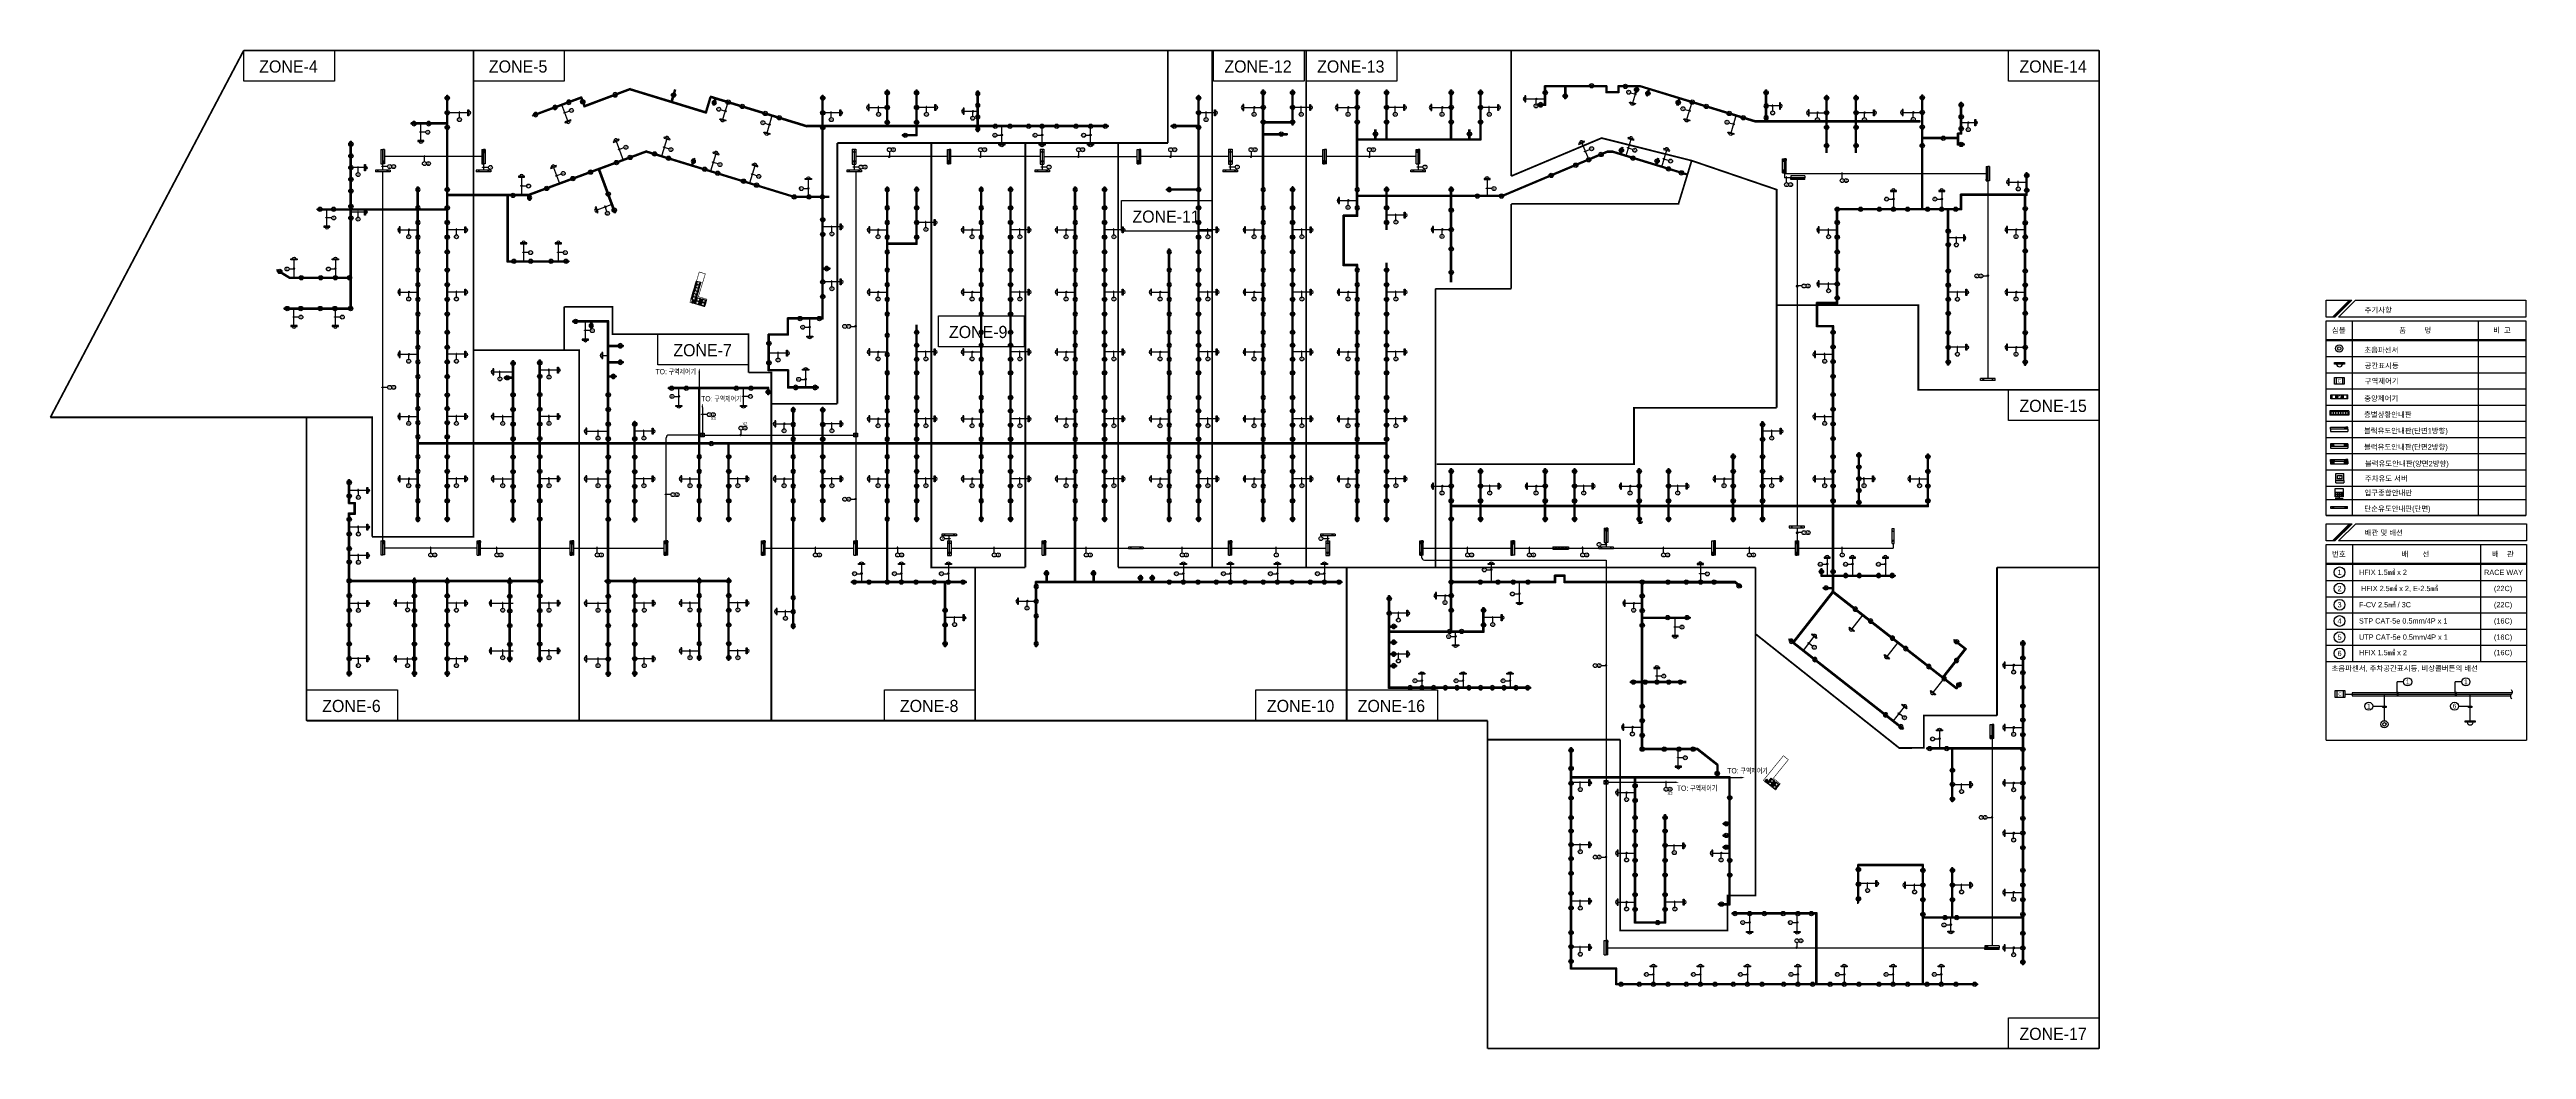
# Model space of a CAD drawing. Header units: millimetres. Extents: x 71114 to 492745, y 89421 to 259745.
import ezdxf
from ezdxf.enums import TextEntityAlignment as Align

# ---------------------------------------------------------------- set-up
doc = ezdxf.new("R2010")
doc.units = ezdxf.units.MM
doc.header["$LTSCALE"] = 150
for name, color, linetype in [('4', 4, 'Continuous'), ('E-TEXT', 6, 'Continuous'), ('e-text-box', 7, 'Continuous'), ('e-tray', 11, 'Continuous'), ('E-WIRE', 4, 'Continuous'), ('zone', 1, 'Continuous'), ('유도관제-RECWAY', 3, 'Continuous'), ('유도관제-TEXT', 7, 'Continuous'), ('유도관제-공간표시등', 2, 'Continuous'), ('유도관제-구역제어장치', 2, 'Continuous'), ('유도관제-단순유도등(양면)', 2, 'Continuous'), ('유도관제-블럭유도등', 2, 'Continuous'), ('유도관제-블럭유도등 단면(2방향)', 2, 'Continuous'), ('유도관제-센서', 1, 'Continuous'), ('유도관제-층별만차등', 2, 'Continuous'), ('유도관제-통신', 6, 'Continuous'), ('유도등', 40, 'Continuous')]:
    doc.layers.add(name, color=color, linetype=linetype)
doc.styles.add('GHS', font='Dotum.ttf', dxfattribs={"width": 0.85})
doc.styles.add('SAMOO-ELEC', font='Dotum.ttf')
doc.styles.add('굴림', font='Gulim.ttf')
doc.styles.add('돋움', font='Dotum.ttf')

# ---------------------------------------------------------------- blocks, each defined once
blk = doc.blocks.new('블럭유도등 단면(2방향)')
at = {"layer": '유도관제-블럭유도등 단면(2방향)'}
for p, q in [((1076, 269), (-1076, 269)), ((-1076, 269), (-1076, 0)), ((-1076, 0), (1076, 0)), ((-1076, 0), (-1076, -269)), ((-1057, 249), (-1057, 20)), ((-1057, 249), (-827, 249)), ((-1057, 135), (-827, 135)), ((-1057, 20), (-827, 20)), ((-942, 249), (-942, 20)), ((-827, 249), (-827, 20)), ((-618, 180), (-775, 180)), ((-775, 180), (-697, 44)), ((-697, 44), (-618, 180)), ((651, 56), (651, 213)), ((651, 213), (787, 135)), ((787, 135), (651, 56)), ((1057, 249), (827, 249)), ((827, 249), (827, 20)), ((1057, 135), (827, 135)), ((1057, 20), (827, 20)), ((942, 249), (942, 20)), ((1057, 249), (1057, 20)), ((1076, 269), (1076, 0)), ((1076, 0), (1076, -269)), ((-1076, -269), (1076, -269))]:
    blk.add_line(p, q, dxfattribs=at)
blk = doc.blocks.new('A$C30E346DD')
at = {"layer": '유도등', "ltscale": 0.1}
for p, q in [((1123, 0), (0, 0)), ((197, 701), (197, 1760)), ((197, 1760), (197, 1760)), ((197, 1760), (2042, 1760)), ((197, 1760), (1120, 1760)), ((197, 1230), (2042, 1230)), ((197, 701), (2042, 701)), ((658, 1760), (658, 701)), ((1120, 1760), (1120, 701)), ((1123, 528), (1123, 0)), ((1123, 0), (2245, 0)), ((1581, 1760), (1581, 701)), ((2042, 701), (2042, 1760))]:
    blk.add_line(p, q, dxfattribs=at)
blk.add_lwpolyline([(0, 2839), (2245, 2839), (2245, 528), (0, 528)], close=True, dxfattribs=at)
blk = doc.blocks.new('센서')
at = {"layer": '유도관제-센서', "color": 2}
for radius in [369, 172]:
    blk.add_circle((0, 0), radius, dxfattribs=at)
blk = doc.blocks.new('R')
at = {"layer": '유도관제-공간표시등', "elevation": 0}
blk.add_lwpolyline([(6646728, 1672993), (6647767, 1672993), (6647767, 1673161), (6646728, 1673161), (6646728, 1672993)], dxfattribs=at)
at = {"layer": '유도관제-공간표시등'}
blk.add_arc((6647256, 1673033, 0), 319, 187.26043, 352.73957, dxfattribs=at)
blk = doc.blocks.new('FFS')
at = {"layer": '유도관제-층별만차등', "color": 2}
for p, q in [((-193314, -953708), (-193314, -953354)), ((-190725, -953354), (-193314, -953354)), ((-190725, -953708), (-190725, -953354)), ((-190725, -953708), (-193314, -953708)), ((-193235, -953652), (-193235, -953410)), ((-193235, -953410), (-192993, -953410)), ((-193235, -953652), (-192993, -953652)), ((-192993, -953652), (-192993, -953410)), ((-192993, -953652), (-192993, -953410)), ((-192993, -953410), (-192751, -953410)), ((-192993, -953652), (-192751, -953652)), ((-192751, -953652), (-192751, -953410)), ((-192751, -953652), (-192751, -953410)), ((-192751, -953410), (-192509, -953410)), ((-192751, -953652), (-192509, -953652)), ((-192509, -953652), (-192509, -953410)), ((-192509, -953652), (-192509, -953410)), ((-192509, -953410), (-192267, -953410)), ((-192509, -953652), (-192267, -953652)), ((-192267, -953652), (-192267, -953410)), ((-192267, -953652), (-192267, -953410)), ((-192267, -953410), (-192025, -953410)), ((-192267, -953652), (-192025, -953652)), ((-192025, -953652), (-192025, -953410)), ((-192025, -953652), (-192025, -953410)), ((-192025, -953410), (-191784, -953410)), ((-192025, -953652), (-191784, -953652)), ((-191784, -953652), (-191784, -953410)), ((-191784, -953652), (-191784, -953410)), ((-191784, -953410), (-191542, -953410)), ((-191784, -953652), (-191542, -953652)), ((-191542, -953652), (-191542, -953410)), ((-191542, -953652), (-191542, -953410)), ((-191542, -953410), (-191300, -953410)), ((-191542, -953652), (-191300, -953652)), ((-191300, -953652), (-191300, -953410)), ((-191300, -953652), (-191300, -953410)), ((-191300, -953410), (-191058, -953410)), ((-191300, -953652), (-191058, -953652)), ((-191058, -953652), (-191058, -953410)), ((-191058, -953652), (-191058, -953410)), ((-191058, -953410), (-190816, -953410)), ((-191058, -953652), (-190816, -953652)), ((-190816, -953652), (-190816, -953410))]:
    blk.add_line(p, q, dxfattribs=at)
blk = doc.blocks.new('*X9')
at = {"color": 0}
for p, q in [((16618, 63817), (16916, 64115)), ((16618, 63884), (16850, 64115)), ((16618, 63950), (16784, 64115)), ((16618, 64016), (16717, 64115)), ((16618, 64083), (16651, 64115)), ((16618, 63751), (16854, 63987)), ((16618, 63685), (16788, 63854)), ((16618, 63619), (16721, 63722)), ((16618, 63552), (16655, 63589))]:
    blk.add_line(p, q, dxfattribs=at)
blk = doc.blocks.new('d-12')
at = {"color": 2}
blk.add_line((2.4, 2.2), (-2.4, -0.2), dxfattribs=at)
blk.add_lwpolyline([(2.4, -0.2), (-2.4, -0.2), (-2.4, 2.2), (2.4, 2.2)], close=True, dxfattribs=at)
at = {"color": 1, "xscale": -0.007999999999992735, "yscale": 0.007999999999992735, "zscale": 0.008, "rotation": 270}
blk.add_blockref('*X9', (-510.5, -133.1), dxfattribs=at)
blk = doc.blocks.new('구역제어장치')
at = {"layer": '유도관제-구역제어장치'}
for p, q in [((-297, 423), (297, 423)), ((-297, 0), (-297, 423)), ((297, 0), (-297, 0)), ((-198, 423), (-198, 0)), ((198, 423), (198, 0)), ((297, 423), (297, 0))]:
    blk.add_line(p, q, dxfattribs=at)
at = {"layer": '유도관제-구역제어장치', "style": 'GHS'}
blk.add_text('C', height=200, dxfattribs=at).set_placement((0, 211), align=Align.MIDDLE_CENTER)

msp = doc.modelspace()

# ---------------------------------------------------------------- linework, layer by layer
at = {"layer": '4', "color": 4}
for points in [[(181720, 204754, 300, 0, 0), (181720, 205474, 0, 0, 0)], [(182238, 198772, 300, 0, 0), (182238, 199493, 0, 0, 0)], [(347783, 134929, 300, 0, 0), (348504, 134929, 0, 0, 0)], [(358992, 135731, 300, 0, 0), (359713, 135731, 0, 0, 0)]]:
    msp.add_lwpolyline(points, format="xyseb", dxfattribs=at)
at = {"layer": 'e-text-box'}
for p, q in [((140886, 248138), (140886, 248824)), ((159633, 249241), (158990, 249003)), ((185359, 249476), (186015, 249276)), ((204186, 248137), (204186, 248822)), ((212236, 249037), (212236, 249722)), ((220386, 249037), (220386, 249722)), ((228255, 248387), (228255, 249072)), ((267986, 248137), (267986, 248822)), ((276155, 249037), (276155, 249722)), ((284186, 249037), (284186, 249722)), ((292155, 249037), (292155, 249722)), ((300186, 249037), (300186, 249722)), ((308155, 249037), (308155, 249722)), ((316186, 249037), (316186, 249722)), ((324155, 250487), (324155, 251172)), ((340243, 252379), (340898, 252179)), ((349483, 249555), (350138, 249354)), ((364432, 249287), (364432, 249972)), ((372055, 248137), (372055, 248822)), ((380055, 248137), (380055, 248822)), ((388355, 248187), (388355, 248872)), ((135161, 245661), (134475, 245661)), ((192866, 247181), (193522, 246981)), ((232380, 245143), (233066, 245143)), ((239230, 245143), (239916, 245143)), ((247480, 245143), (248166, 245143)), ((356990, 247260), (357645, 247059)), ((397722, 246437), (397722, 247122)), ((134941, 240654), (134941, 241340)), ((167946, 242698), (168236, 242806)), ((167969, 242637), (167946, 242698)), ((168258, 242744), (167969, 242637)), ((168236, 242806), (168258, 242744)), ((168901, 242982), (168258, 242744)), ((175603, 243100), (175622, 243163)), ((175898, 243010), (175603, 243100)), ((175622, 243163), (175917, 243073)), ((175917, 243073), (175898, 243010)), ((176554, 242809), (175898, 243010)), ((183955, 240545), (183974, 240608)), ((184250, 240455), (183955, 240545)), ((183974, 240608), (184270, 240517)), ((184270, 240517), (184250, 240455)), ((184906, 240254), (184250, 240455)), ((214071, 242334), (214071, 241648)), ((229610, 242334), (229610, 241648)), ((246291, 242334), (246291, 241648)), ((261963, 242334), (261963, 241648)), ((275643, 242334), (275643, 241648)), ((295784, 242334), (295784, 241648)), ((332351, 242388), (332636, 242507)), ((332377, 242327), (332351, 242388)), ((332661, 242447), (332377, 242327)), ((332636, 242507), (332661, 242447)), ((333293, 242713), (332661, 242447)), ((340644, 242688), (339988, 242888)), ((346717, 240831), (346061, 241032)), ((123636, 238787), (123636, 239472)), ((128675, 239813), (127990, 239813)), ((145833, 239656), (145147, 239656)), ((151318, 236489), (151318, 236554)), ((151318, 236554), (151627, 236554)), ((151627, 236489), (151318, 236489)), ((151627, 236554), (151627, 236489)), ((152313, 236489), (151627, 236489)), ((157275, 238234), (157565, 238341)), ((157298, 238172), (157275, 238234)), ((157587, 238279), (157298, 238172)), ((157565, 238341), (157587, 238279)), ((158230, 238518), (157587, 238279)), ((190567, 238519), (190586, 238582)), ((190863, 238429), (190567, 238519)), ((190586, 238582), (190882, 238491)), ((190882, 238491), (190863, 238429)), ((191518, 238228), (190863, 238429)), ((208906, 239721), (208220, 239721)), ((240918, 239721), (240232, 239721)), ((272943, 239721), (272257, 239721)), ((304912, 239721), (304226, 239721)), ((366800, 237075), (366800, 237761)), ((376268, 237762), (376268, 238447)), ((406236, 236337), (406236, 237022)), ((165967, 232165), (165729, 232808)), ((199430, 236061), (200116, 236061)), ((292155, 233187), (292155, 233872)), ((316661, 236061), (315975, 236061)), ((384157, 234257), (384843, 234257)), ((392380, 234257), (393066, 234257)), ((119161, 231061), (118475, 231061)), ((123636, 231187), (123636, 231872)), ((132255, 228187), (132255, 228872)), ((140386, 228187), (140386, 228872)), ((204286, 228687), (204286, 229372)), ((212155, 228187), (212155, 228872)), ((220286, 229437), (220286, 230122)), ((228155, 228187), (228155, 228872)), ((236286, 228187), (236286, 228872)), ((244155, 228187), (244155, 228872)), ((252286, 228187), (252286, 228872)), ((268286, 228187), (268286, 228872)), ((276155, 228187), (276155, 228872)), ((284286, 228187), (284286, 228872)), ((300286, 230687), (300286, 231372)), ((308155, 228237), (308155, 228922)), ((373936, 228187), (373936, 228872)), ((405855, 228226), (405855, 228912)), ((151666, 225151), (151666, 225217)), ((151666, 225217), (151975, 225217)), ((151975, 225151), (151666, 225151)), ((151975, 225217), (151975, 225151)), ((152661, 225151), (151975, 225151)), ((157566, 225151), (157566, 225217)), ((157566, 225217), (157875, 225217)), ((157875, 225151), (157566, 225151)), ((157875, 225217), (157875, 225151)), ((158561, 225151), (157875, 225151)), ((395704, 226809), (395704, 227494)), ((111880, 222361), (112566, 222361)), ((118930, 222361), (119616, 222361)), ((204286, 219337), (204286, 220022)), ((369437, 219466), (368751, 219466)), ((373936, 218987), (373936, 219672)), ((400215, 221178), (400901, 221178)), ((132255, 217587), (132255, 218272)), ((140386, 217587), (140386, 218272)), ((212155, 217587), (212155, 218272)), ((228155, 217587), (228155, 218272)), ((236286, 217587), (236286, 218272)), ((244155, 217587), (244155, 218272)), ((252286, 217587), (252286, 218272)), ((260155, 217587), (260155, 218272)), ((268286, 217587), (268286, 218272)), ((276155, 217587), (276155, 218272)), ((284286, 217587), (284286, 218272)), ((292155, 217587), (292155, 218272)), ((300286, 217587), (300286, 218272)), ((395886, 217548), (395886, 218234)), ((405855, 217585), (405855, 218271)), ((458665, 217073), (463039, 217073)), ((458665, 214169), (458665, 217073)), ((459725, 214169), (462629, 217073)), ((463039, 217073), (460136, 214169)), ((113561, 214161), (112875, 214161)), ((120611, 214161), (119925, 214161)), ((163161, 211861), (162475, 211861)), ((199680, 212443), (200366, 212443)), ((207496, 212589), (208182, 212589)), ((460136, 214169), (458665, 214169)), ((463099, 213558), (463099, 180361)), ((484536, 213558), (484536, 180361)), ((492619, 213558), (492619, 180361)), ((132255, 206987), (132255, 207672)), ((140386, 206987), (140386, 207672)), ((195136, 207187), (195136, 207872)), ((212155, 207387), (212155, 208072)), ((220286, 207387), (220286, 208072)), ((228155, 207387), (228155, 208072)), ((236286, 207387), (236286, 208072)), ((244155, 207387), (244155, 208072)), ((252286, 207387), (252286, 208072)), ((260155, 207387), (260155, 208072)), ((268286, 207387), (268286, 208072)), ((276155, 207387), (276155, 208072)), ((284286, 207387), (284286, 208072)), ((292155, 207387), (292155, 208072)), ((300286, 207387), (300286, 208072)), ((373286, 206987), (373286, 207672)), ((395886, 208187), (395886, 208872)), ((405855, 208187), (405855, 208872)), ((458665, 210347), (492619, 210347)), ((458665, 210194), (492619, 210194)), ((458665, 207442), (492619, 207442)), ((458665, 207442), (492619, 207442)), ((458665, 207442), (492619, 207442)), ((147766, 203987), (147766, 204672)), ((156136, 204287), (156136, 204972)), ((198980, 203561), (199666, 203561)), ((458665, 204690), (492619, 204690)), ((458665, 204690), (492619, 204690)), ((128675, 202193), (127990, 202193)), ((177413, 200643), (178099, 200643)), ((190094, 200643), (189408, 200643)), ((458665, 201938), (492619, 201938)), ((458665, 199187), (492619, 199187)), ((132255, 196387), (132255, 197072)), ((140386, 196387), (140386, 197072)), ((148261, 196387), (148261, 197072)), ((156136, 196387), (156136, 197072)), ((164486, 193887), (164486, 194572)), ((172286, 193887), (172286, 194572)), ((183078, 197553), (182392, 197553)), ((188808, 194924), (188808, 194238)), ((196155, 195137), (196155, 195822)), ((204286, 195137), (204286, 195822)), ((212155, 195987), (212155, 196672)), ((220286, 195987), (220286, 196672)), ((228155, 195987), (228155, 196672)), ((236286, 195987), (236286, 196672)), ((244155, 195987), (244155, 196672)), ((252286, 195987), (252286, 196672)), ((260155, 195987), (260155, 196672)), ((268286, 195987), (268286, 196672)), ((276155, 195987), (276155, 196672)), ((284286, 195987), (284286, 196672)), ((292155, 195987), (292155, 196672)), ((300286, 195987), (300286, 196672)), ((364286, 193887), (364286, 194572)), ((373286, 196387), (373286, 197072)), ((458665, 196435), (492619, 196435)), ((458649, 193673), (492728, 193673)), ((458649, 193673), (492728, 193673)), ((458649, 190911), (492728, 190911)), ((132255, 185787), (132255, 186472)), ((140386, 185787), (140386, 186472)), ((148261, 185787), (148261, 186472)), ((156136, 185787), (156136, 186472)), ((164486, 185787), (164486, 186472)), ((172286, 185787), (172286, 186472)), ((180140, 185787), (180140, 186472)), ((188286, 185787), (188286, 186472)), ((196155, 185787), (196155, 186472)), ((204286, 185787), (204286, 186472)), ((212155, 185787), (212155, 186472)), ((220286, 185787), (220286, 186472)), ((228155, 185787), (228155, 186472)), ((236286, 185787), (236286, 186472)), ((244155, 185787), (244155, 186472)), ((252286, 185787), (252286, 186472)), ((260155, 185787), (260155, 186472)), ((268286, 185787), (268286, 186472)), ((276155, 185787), (276155, 186472)), ((284286, 185787), (284286, 186472)), ((292155, 185787), (292155, 186472)), ((300286, 185787), (300286, 186472)), ((356155, 185787), (356155, 186472)), ((364286, 185787), (364286, 186472)), ((373286, 185787), (373286, 186472)), ((379986, 185787), (379986, 186472)), ((389436, 185787), (389436, 186472)), ((458649, 188148), (492728, 188148)), ((123686, 183787), (123686, 184472)), ((176914, 183926), (176228, 183926)), ((207496, 183145), (208182, 183145)), ((308155, 184537), (308155, 185222)), ((316286, 184537), (316286, 185222)), ((324155, 184537), (324155, 185222)), ((332286, 184537), (332286, 185222)), ((340155, 184537), (340155, 185222)), ((348286, 184537), (348286, 185222)), ((458649, 185386), (492728, 185386)), ((458649, 183113), (492728, 183113)), ((458665, 183113), (492619, 183113)), ((123686, 177537), (123686, 178222)), ((369437, 177454), (368751, 177454)), ((458665, 180361), (492619, 180361)), ((492619, 180361), (458665, 180361)), ((458665, 180361), (492619, 180361)), ((458665, 180361), (492619, 180361)), ((459729, 176063), (462643, 178977)), ((123686, 172737), (123686, 173422)), ((136019, 173987), (136019, 174672)), ((147281, 173987), (147281, 174672)), ((164353, 173987), (164353, 174672)), ((201485, 173987), (201485, 174672)), ((215489, 173987), (215489, 174672)), ((223424, 176450), (224109, 176450)), ((231935, 173987), (231935, 174672)), ((247589, 173987), (247589, 174672)), ((263935, 173987), (263935, 174672)), ((279935, 173987), (279935, 174672)), ((287859, 176450), (288544, 176450)), ((312512, 173987), (312512, 174672)), ((323038, 173987), (323038, 174672)), ((332094, 173987), (332094, 174672)), ((335234, 175437), (335920, 175437)), ((345871, 173987), (345871, 174672)), ((360484, 173987), (360484, 174672)), ((376268, 173987), (376268, 174672)), ((463115, 175449), (463115, 155501)), ((484928, 175449), (484928, 155501)), ((492745, 175449), (492745, 142094)), ((208480, 170461), (209166, 170461)), ((215280, 170461), (215966, 170461)), ((223280, 170461), (223966, 170461)), ((263280, 170461), (263966, 170461)), ((271280, 170461), (271966, 170461)), ((279280, 170461), (279966, 170461)), ((287280, 170461), (287966, 170461)), ((315680, 171111), (316366, 171111)), ((352961, 170436), (352275, 170436)), ((372880, 172061), (373566, 172061)), ((377180, 172061), (377866, 172061)), ((382780, 172061), (383466, 172061)), ((458665, 172227), (492745, 172227)), ((458665, 172073), (492745, 172073)), ((458665, 169311), (492745, 169311)), ((123686, 164537), (123686, 165222)), ((132061, 164637), (132061, 165322)), ((140386, 164587), (140386, 165272)), ((148261, 164587), (148261, 165272)), ((156136, 164587), (156136, 165272)), ((164486, 164587), (164486, 165272)), ((172336, 164587), (172336, 165272)), ((180140, 164637), (180140, 165322)), ((188286, 164637), (188286, 165322)), ((237505, 164937), (237505, 165622)), ((308655, 165887), (308655, 166572)), ((320480, 167011), (321166, 167011)), ((340782, 164587), (340782, 165272)), ((458665, 166549), (492745, 166549)), ((196390, 163187), (196390, 163873)), ((225186, 162137), (225186, 162822)), ((300736, 162887), (300736, 163572)), ((316786, 162137), (316786, 162822)), ((348661, 161361), (347975, 161361)), ((458665, 163787), (492745, 163787)), ((458665, 161025), (492745, 161025)), ((148261, 156487), (148261, 157172)), ((156136, 156487), (156136, 157172)), ((180140, 156487), (180140, 157172)), ((188286, 156487), (188286, 157172)), ((300736, 155937), (300736, 156622)), ((309630, 159761), (310316, 159761)), ((371233, 158115), (370693, 158538)), ((458665, 158263), (492745, 158263)), ((123686, 155151), (123686, 155837)), ((132061, 155137), (132061, 155822)), ((140386, 155137), (140386, 155822)), ((164486, 155137), (164486, 155822)), ((172336, 155137), (172336, 155822)), ((303880, 152214), (304566, 152214)), ((310880, 152214), (311566, 152214)), ((318880, 152214), (319566, 152214)), ((335234, 154810), (335920, 154810)), ((345561, 153015), (344875, 153015)), ((405455, 154037), (405455, 154722)), ((458665, 155501), (492745, 155501)), ((471838, 152042), (470712, 152042)), ((470712, 150243), (470712, 152042)), ((481745, 152042), (480619, 152042)), ((480619, 150243), (480619, 152042)), ((466594, 147892), (468282, 147892)), ((481191, 147892), (482878, 147892)), ((340555, 143487), (340555, 144172)), ((386590, 146118), (386050, 146540)), ((405455, 143437), (405455, 144122)), ((391980, 142312), (392666, 142312)), ((458665, 142094), (492745, 142094)), ((458665, 142094), (492745, 142094)), ((458665, 142094), (492745, 142094)), ((349211, 139113), (348525, 139113)), ((331686, 134037), (331686, 134722)), ((339555, 132337), (339555, 133022)), ((346288, 134088), (346288, 134774)), ((396586, 133687), (396586, 134372)), ((405455, 133987), (405455, 134672)), ((400942, 128942), (401627, 128942)), ((331686, 123437), (331686, 124122)), ((339555, 122037), (339555, 122722)), ((347686, 123287), (347686, 123972)), ((355655, 122037), (355655, 122722)), ((405455, 125437), (405455, 126122)), ((335234, 122180), (335920, 122180)), ((331686, 113837), (331686, 114522)), ((339555, 113687), (339555, 114372)), ((347786, 113687), (347786, 114372)), ((380586, 116837), (380586, 117522)), ((388586, 116587), (388586, 117272)), ((396586, 116587), (396586, 117272)), ((405455, 115337), (405455, 116022)), ((359680, 111043), (360366, 111043)), ((367780, 111043), (368466, 111043)), ((393930, 110637), (394616, 110637)), ((331686, 105987), (331686, 106672)), ((368551, 107592), (368551, 106906)), ((405455, 105887), (405455, 106572)), ((343280, 102201), (343966, 102201)), ((351280, 102201), (351966, 102201)), ((359280, 102201), (359966, 102201)), ((367880, 102201), (368566, 102201)), ((375780, 102201), (376466, 102201)), ((384080, 102201), (384766, 102201)), ((392280, 102201), (392966, 102201))]:
    msp.add_line(p, q, dxfattribs=at)
for points in [[(140886, 248824), (140886, 249132), (140820, 249132), (140820, 248824)], [(158990, 249003), (158700, 248895), (158677, 248957), (158967, 249064)], [(186015, 249276), (186310, 249186), (186329, 249248), (186034, 249339)], [(204186, 248822), (204186, 249131), (204120, 249131), (204120, 248822)], [(212236, 249722), (212236, 250031), (212170, 250031), (212170, 249722)], [(220386, 249722), (220386, 250031), (220320, 250031), (220320, 249722)], [(228255, 249072), (228255, 249381), (228320, 249381), (228320, 249072)], [(267986, 248822), (267986, 249131), (267920, 249131), (267920, 248822)], [(276155, 249722), (276155, 250031), (276220, 250031), (276220, 249722)], [(284186, 249722), (284186, 250031), (284120, 250031), (284120, 249722)], [(292155, 249722), (292155, 250031), (292220, 250031), (292220, 249722)], [(300186, 249722), (300186, 250031), (300120, 250031), (300120, 249722)], [(308155, 249722), (308155, 250031), (308220, 250031), (308220, 249722)], [(316186, 249722), (316186, 250031), (316120, 250031), (316120, 249722)], [(324155, 251172), (324155, 251481), (324220, 251481), (324220, 251172)], [(340898, 252179), (341194, 252088), (341213, 252151), (340918, 252241)], [(350138, 249354), (350434, 249264), (350453, 249327), (350158, 249417)], [(364432, 249972), (364432, 250281), (364366, 250281), (364366, 249972)], [(372055, 248822), (372055, 249131), (372120, 249131), (372120, 248822)], [(380055, 248822), (380055, 249131), (380120, 249131), (380120, 248822)], [(388355, 248872), (388355, 249181), (388420, 249181), (388420, 248872)], [(134475, 245661), (134166, 245661), (134166, 245727), (134475, 245727)], [(193522, 246981), (193817, 246891), (193836, 246953), (193541, 247044)], [(233066, 245143), (233375, 245143), (233375, 245209), (233066, 245209)], [(239916, 245143), (240225, 245143), (240225, 245209), (239916, 245209)], [(248166, 245143), (248475, 245143), (248475, 245209), (248166, 245209)], [(357645, 247059), (357941, 246969), (357960, 247032), (357665, 247122)], [(397722, 247122), (397722, 247431), (397788, 247431), (397788, 247122)], [(134941, 241340), (134941, 241648), (134875, 241648), (134875, 241340)], [(214071, 241648), (214071, 241340), (214005, 241340), (214005, 241648)], [(229610, 241648), (229610, 241340), (229544, 241340), (229544, 241648)], [(246291, 241648), (246291, 241340), (246226, 241340), (246226, 241648)], [(261963, 241648), (261963, 241340), (261897, 241340), (261897, 241648)], [(275643, 241648), (275643, 241340), (275578, 241340), (275578, 241648)], [(295784, 241648), (295784, 241340), (295718, 241340), (295718, 241648)], [(339988, 242888), (339693, 242978), (339712, 243041), (340008, 242951)], [(346061, 241032), (345766, 241122), (345785, 241185), (346080, 241094)], [(123636, 239472), (123636, 239781), (123570, 239781), (123570, 239472)], [(127990, 239813), (127681, 239813), (127681, 239879), (127990, 239879)], [(145147, 239656), (144838, 239656), (144838, 239721), (145147, 239721)], [(200116, 236061), (200425, 236061), (200425, 236127), (200116, 236127)], [(208220, 239721), (207911, 239721), (207911, 239787), (208220, 239787)], [(240232, 239721), (239924, 239721), (239924, 239787), (240232, 239787)], [(272257, 239721), (271948, 239721), (271948, 239787), (272257, 239787)], [(304226, 239721), (303917, 239721), (303917, 239787), (304226, 239787)], [(315975, 236061), (315666, 236061), (315666, 236127), (315975, 236127)], [(366800, 237761), (366800, 238070), (366734, 238070), (366734, 237761)], [(376268, 238447), (376268, 238756), (376202, 238756), (376202, 238447)], [(406236, 237022), (406236, 237331), (406170, 237331), (406170, 237022)], [(123636, 231872), (123636, 232181), (123570, 232181), (123570, 231872)], [(165729, 232808), (165622, 233098), (165683, 233121), (165791, 232831)], [(292155, 233872), (292155, 234181), (292220, 234181), (292220, 233872)], [(384843, 234257), (385152, 234257), (385152, 234322), (384843, 234322)], [(393066, 234257), (393375, 234257), (393375, 234322), (393066, 234322)], [(118475, 231061), (118166, 231061), (118166, 231127), (118475, 231127)], [(132255, 228872), (132255, 229181), (132320, 229181), (132320, 228872)], [(140386, 228872), (140386, 229181), (140320, 229181), (140320, 228872)], [(204286, 229372), (204286, 229681), (204220, 229681), (204220, 229372)], [(212155, 228872), (212155, 229181), (212220, 229181), (212220, 228872)], [(220286, 230122), (220286, 230431), (220220, 230431), (220220, 230122)], [(228155, 228872), (228155, 229181), (228220, 229181), (228220, 228872)], [(236286, 228872), (236286, 229181), (236220, 229181), (236220, 228872)], [(244155, 228872), (244155, 229181), (244220, 229181), (244220, 228872)], [(252286, 228872), (252286, 229181), (252220, 229181), (252220, 228872)], [(268286, 228872), (268286, 229181), (268220, 229181), (268220, 228872)], [(276155, 228872), (276155, 229181), (276220, 229181), (276220, 228872)], [(284286, 228872), (284286, 229181), (284220, 229181), (284220, 228872)], [(300286, 231372), (300286, 231681), (300220, 231681), (300220, 231372)], [(308155, 228922), (308155, 229231), (308220, 229231), (308220, 228922)], [(373936, 228872), (373936, 229181), (373870, 229181), (373870, 228872)], [(395704, 227494), (395704, 227803), (395639, 227803), (395639, 227494)], [(405855, 228912), (405855, 229220), (405920, 229220), (405920, 228912)], [(112566, 222361), (112875, 222361), (112875, 222427), (112566, 222427)], [(119616, 222361), (119925, 222361), (119925, 222427), (119616, 222427)], [(204286, 220022), (204286, 220331), (204220, 220331), (204220, 220022)], [(368751, 219466), (368442, 219466), (368442, 219400), (368751, 219400)], [(373936, 219672), (373936, 219981), (373870, 219981), (373870, 219672)], [(400901, 221178), (401210, 221178), (401210, 221244), (400901, 221244)], [(132255, 218272), (132255, 218581), (132320, 218581), (132320, 218272)], [(140386, 218272), (140386, 218581), (140320, 218581), (140320, 218272)], [(212155, 218272), (212155, 218581), (212220, 218581), (212220, 218272)], [(228155, 218272), (228155, 218581), (228220, 218581), (228220, 218272)], [(236286, 218272), (236286, 218581), (236220, 218581), (236220, 218272)], [(244155, 218272), (244155, 218581), (244220, 218581), (244220, 218272)], [(252286, 218272), (252286, 218581), (252220, 218581), (252220, 218272)], [(260155, 218272), (260155, 218581), (260220, 218581), (260220, 218272)], [(268286, 218272), (268286, 218581), (268220, 218581), (268220, 218272)], [(276155, 218272), (276155, 218581), (276220, 218581), (276220, 218272)], [(284286, 218272), (284286, 218581), (284220, 218581), (284220, 218272)], [(292155, 218272), (292155, 218581), (292220, 218581), (292220, 218272)], [(300286, 218272), (300286, 218581), (300220, 218581), (300220, 218272)], [(395886, 218234), (395886, 218543), (395820, 218543), (395820, 218234)], [(405855, 218271), (405855, 218579), (405920, 218579), (405920, 218271)], [(460752, 214169), (463655, 217073), (492619, 217073), (492619, 214169)], [(112875, 214161), (112566, 214161), (112566, 214227), (112875, 214227)], [(119925, 214161), (119616, 214161), (119616, 214227), (119925, 214227)], [(162475, 211861), (162166, 211861), (162166, 211927), (162475, 211927)], [(200366, 212443), (200675, 212443), (200675, 212509), (200366, 212509)], [(208182, 212589), (208491, 212589), (208491, 212655), (208182, 212655)], [(132255, 207672), (132255, 207981), (132320, 207981), (132320, 207672)], [(140386, 207672), (140386, 207981), (140320, 207981), (140320, 207672)], [(195136, 207872), (195136, 208181), (195070, 208181), (195070, 207872)], [(212155, 208072), (212155, 208381), (212220, 208381), (212220, 208072)], [(220286, 208072), (220286, 208381), (220220, 208381), (220220, 208072)], [(228155, 208072), (228155, 208381), (228220, 208381), (228220, 208072)], [(236286, 208072), (236286, 208381), (236220, 208381), (236220, 208072)], [(244155, 208072), (244155, 208381), (244220, 208381), (244220, 208072)], [(252286, 208072), (252286, 208381), (252220, 208381), (252220, 208072)], [(260155, 208072), (260155, 208381), (260220, 208381), (260220, 208072)], [(268286, 208072), (268286, 208381), (268220, 208381), (268220, 208072)], [(276155, 208072), (276155, 208381), (276220, 208381), (276220, 208072)], [(284286, 208072), (284286, 208381), (284220, 208381), (284220, 208072)], [(292155, 208072), (292155, 208381), (292220, 208381), (292220, 208072)], [(300286, 208072), (300286, 208381), (300220, 208381), (300220, 208072)], [(373286, 207672), (373286, 207981), (373220, 207981), (373220, 207672)], [(395886, 208872), (395886, 209181), (395820, 209181), (395820, 208872)], [(405855, 208872), (405855, 209181), (405920, 209181), (405920, 208872)], [(147766, 204672), (147766, 204981), (147701, 204981), (147701, 204672)], [(156136, 204972), (156136, 205281), (156070, 205281), (156070, 204972)], [(199666, 203561), (199975, 203561), (199975, 203627), (199666, 203627)], [(127990, 202193), (127681, 202193), (127681, 202259), (127990, 202259)], [(178099, 200643), (178408, 200643), (178408, 200709), (178099, 200709)], [(189408, 200643), (189099, 200643), (189099, 200709), (189408, 200709)], [(132255, 197072), (132255, 197381), (132320, 197381), (132320, 197072)], [(140386, 197072), (140386, 197381), (140320, 197381), (140320, 197072)], [(148261, 197072), (148261, 197381), (148195, 197381), (148195, 197072)], [(156136, 197072), (156136, 197381), (156070, 197381), (156070, 197072)], [(164486, 194572), (164486, 194881), (164420, 194881), (164420, 194572)], [(172286, 194572), (172286, 194881), (172220, 194881), (172220, 194572)], [(182392, 197553), (182083, 197553), (182083, 197618), (182392, 197618)], [(188808, 194238), (188808, 193929), (188743, 193929), (188743, 194238)], [(196155, 195822), (196155, 196131), (196220, 196131), (196220, 195822)], [(204286, 195822), (204286, 196131), (204220, 196131), (204220, 195822)], [(212155, 196672), (212155, 196981), (212220, 196981), (212220, 196672)], [(220286, 196672), (220286, 196981), (220220, 196981), (220220, 196672)], [(228155, 196672), (228155, 196981), (228220, 196981), (228220, 196672)], [(236286, 196672), (236286, 196981), (236220, 196981), (236220, 196672)], [(244155, 196672), (244155, 196981), (244220, 196981), (244220, 196672)], [(252286, 196672), (252286, 196981), (252220, 196981), (252220, 196672)], [(260155, 196672), (260155, 196981), (260220, 196981), (260220, 196672)], [(268286, 196672), (268286, 196981), (268220, 196981), (268220, 196672)], [(276155, 196672), (276155, 196981), (276220, 196981), (276220, 196672)], [(284286, 196672), (284286, 196981), (284220, 196981), (284220, 196672)], [(292155, 196672), (292155, 196981), (292220, 196981), (292220, 196672)], [(300286, 196672), (300286, 196981), (300220, 196981), (300220, 196672)], [(364286, 194572), (364286, 194881), (364220, 194881), (364220, 194572)], [(373286, 197072), (373286, 197381), (373220, 197381), (373220, 197072)], [(132255, 186472), (132255, 186781), (132320, 186781), (132320, 186472)], [(140386, 186472), (140386, 186781), (140320, 186781), (140320, 186472)], [(148261, 186472), (148261, 186781), (148195, 186781), (148195, 186472)], [(156136, 186472), (156136, 186781), (156070, 186781), (156070, 186472)], [(164486, 186472), (164486, 186781), (164420, 186781), (164420, 186472)], [(172286, 186472), (172286, 186781), (172220, 186781), (172220, 186472)], [(180140, 186472), (180140, 186781), (180075, 186781), (180075, 186472)], [(188286, 186472), (188286, 186781), (188220, 186781), (188220, 186472)], [(196155, 186472), (196155, 186781), (196220, 186781), (196220, 186472)], [(204286, 186472), (204286, 186781), (204220, 186781), (204220, 186472)], [(212155, 186472), (212155, 186781), (212220, 186781), (212220, 186472)], [(220286, 186472), (220286, 186781), (220220, 186781), (220220, 186472)], [(228155, 186472), (228155, 186781), (228220, 186781), (228220, 186472)], [(236286, 186472), (236286, 186781), (236220, 186781), (236220, 186472)], [(244155, 186472), (244155, 186781), (244220, 186781), (244220, 186472)], [(252286, 186472), (252286, 186781), (252220, 186781), (252220, 186472)], [(260155, 186472), (260155, 186781), (260220, 186781), (260220, 186472)], [(268286, 186472), (268286, 186781), (268220, 186781), (268220, 186472)], [(276155, 186472), (276155, 186781), (276220, 186781), (276220, 186472)], [(284286, 186472), (284286, 186781), (284220, 186781), (284220, 186472)], [(292155, 186472), (292155, 186781), (292220, 186781), (292220, 186472)], [(300286, 186472), (300286, 186781), (300220, 186781), (300220, 186472)], [(308155, 185222), (308155, 185531), (308220, 185531), (308220, 185222)], [(316286, 185222), (316286, 185531), (316220, 185531), (316220, 185222)], [(324155, 185222), (324155, 185531), (324220, 185531), (324220, 185222)], [(332286, 185222), (332286, 185531), (332220, 185531), (332220, 185222)], [(340155, 185222), (340155, 185531), (340220, 185531), (340220, 185222)], [(348286, 185222), (348286, 185531), (348220, 185531), (348220, 185222)], [(356155, 186472), (356155, 186781), (356220, 186781), (356220, 186472)], [(364286, 186472), (364286, 186781), (364220, 186781), (364220, 186472)], [(373286, 186472), (373286, 186781), (373220, 186781), (373220, 186472)], [(379986, 186472), (379986, 186781), (379920, 186781), (379920, 186472)], [(389436, 186472), (389436, 186781), (389370, 186781), (389370, 186472)], [(123686, 184472), (123686, 184781), (123620, 184781), (123620, 184472)], [(176228, 183926), (175920, 183926), (175920, 183991), (176228, 183991)], [(208182, 183145), (208491, 183145), (208491, 183211), (208182, 183211)], [(123686, 178222), (123686, 178531), (123620, 178531), (123620, 178222)], [(368751, 177454), (368442, 177454), (368442, 177389), (368751, 177389)], [(458665, 176063), (458665, 178977), (463056, 178977), (460141, 176063)], [(460759, 176063), (463674, 178977), (492745, 178977), (492745, 176063)], [(123686, 173422), (123686, 173731), (123620, 173731), (123620, 173422)], [(136019, 174672), (136019, 174981), (135954, 174981), (135954, 174672)], [(147281, 174672), (147281, 174981), (147216, 174981), (147216, 174672)], [(164353, 174672), (164353, 174981), (164287, 174981), (164287, 174672)], [(201485, 174672), (201485, 174981), (201419, 174981), (201419, 174672)], [(215489, 174672), (215489, 174981), (215423, 174981), (215423, 174672)], [(224109, 176450), (224418, 176450), (224418, 176384), (224109, 176384)], [(231935, 174672), (231935, 174981), (231869, 174981), (231869, 174672)], [(247589, 174672), (247589, 174981), (247523, 174981), (247523, 174672)], [(263935, 174672), (263935, 174981), (263869, 174981), (263869, 174672)], [(279935, 174672), (279935, 174981), (279869, 174981), (279869, 174672)], [(288544, 176450), (288853, 176450), (288853, 176384), (288544, 176384)], [(312512, 174672), (312512, 174981), (312447, 174981), (312447, 174672)], [(323038, 174672), (323038, 174981), (322973, 174981), (322973, 174672)], [(332094, 174672), (332094, 174981), (332028, 174981), (332028, 174672)], [(335920, 175437), (336228, 175437), (336228, 175503), (335920, 175503)], [(345871, 174672), (345871, 174981), (345806, 174981), (345806, 174672)], [(360484, 174672), (360484, 174981), (360418, 174981), (360418, 174672)], [(376268, 174672), (376268, 174981), (376202, 174981), (376202, 174672)], [(209166, 170461), (209475, 170461), (209475, 170527), (209166, 170527)], [(215966, 170461), (216275, 170461), (216275, 170527), (215966, 170527)], [(223966, 170461), (224275, 170461), (224275, 170527), (223966, 170527)], [(263966, 170461), (264275, 170461), (264275, 170527), (263966, 170527)], [(271966, 170461), (272275, 170461), (272275, 170527), (271966, 170527)], [(279966, 170461), (280275, 170461), (280275, 170527), (279966, 170527)], [(287966, 170461), (288275, 170461), (288275, 170527), (287966, 170527)], [(316366, 171111), (316675, 171111), (316675, 171177), (316366, 171177)], [(352275, 170436), (351966, 170436), (351966, 170502), (352275, 170502)], [(373566, 172061), (373875, 172061), (373875, 172126), (373566, 172126)], [(377866, 172061), (378175, 172061), (378175, 172126), (377866, 172126)], [(383466, 172061), (383775, 172061), (383775, 172126), (383466, 172126)], [(123686, 165222), (123686, 165531), (123620, 165531), (123620, 165222)], [(132061, 165322), (132061, 165631), (131995, 165631), (131995, 165322)], [(140386, 165272), (140386, 165581), (140320, 165581), (140320, 165272)], [(148261, 165272), (148261, 165581), (148195, 165581), (148195, 165272)], [(156136, 165272), (156136, 165581), (156070, 165581), (156070, 165272)], [(164486, 165272), (164486, 165581), (164420, 165581), (164420, 165272)], [(172336, 165272), (172336, 165581), (172270, 165581), (172270, 165272)], [(180140, 165322), (180140, 165631), (180075, 165631), (180075, 165322)], [(188286, 165322), (188286, 165631), (188220, 165631), (188220, 165322)], [(237505, 165622), (237505, 165931), (237570, 165931), (237570, 165622)], [(308655, 166572), (308655, 166881), (308720, 166881), (308720, 166572)], [(321166, 167011), (321475, 167011), (321475, 167077), (321166, 167077)], [(340782, 165272), (340782, 165581), (340848, 165581), (340848, 165272)], [(196390, 163873), (196390, 164182), (196325, 164182), (196325, 163873)], [(225186, 162822), (225186, 163131), (225120, 163131), (225120, 162822)], [(300736, 163572), (300736, 163881), (300670, 163881), (300670, 163572)], [(316786, 162822), (316786, 163131), (316720, 163131), (316720, 162822)], [(347975, 161361), (347666, 161361), (347666, 161427), (347975, 161427)], [(123686, 155837), (123686, 156146), (123620, 156146), (123620, 155837)], [(132061, 155822), (132061, 156131), (131995, 156131), (131995, 155822)], [(140386, 155822), (140386, 156131), (140320, 156131), (140320, 155822)], [(148261, 157172), (148261, 157481), (148195, 157481), (148195, 157172)], [(156136, 157172), (156136, 157481), (156070, 157481), (156070, 157172)], [(164486, 155822), (164486, 156131), (164420, 156131), (164420, 155822)], [(172336, 155822), (172336, 156131), (172270, 156131), (172270, 155822)], [(180140, 157172), (180140, 157481), (180075, 157481), (180075, 157172)], [(188286, 157172), (188286, 157481), (188220, 157481), (188220, 157172)], [(300736, 156622), (300736, 156931), (300670, 156931), (300670, 156622)], [(310316, 159761), (310625, 159761), (310625, 159827), (310316, 159827)], [(370693, 158538), (370450, 158728), (370409, 158676), (370653, 158486)], [(304566, 152214), (304875, 152214), (304875, 152279), (304566, 152279)], [(311566, 152214), (311875, 152214), (311875, 152279), (311566, 152279)], [(319566, 152214), (319875, 152214), (319875, 152279), (319566, 152279)], [(335920, 154810), (336228, 154810), (336228, 154875), (335920, 154875)], [(344875, 153015), (344566, 153015), (344566, 153080), (344875, 153080)], [(405455, 154722), (405455, 155031), (405520, 155031), (405520, 154722)], [(340555, 144172), (340555, 144481), (340620, 144481), (340620, 144172)], [(386050, 146540), (385806, 146730), (385766, 146678), (386009, 146488)], [(405455, 144122), (405455, 144431), (405520, 144431), (405520, 144122)], [(348525, 139113), (348216, 139113), (348216, 139179), (348525, 139179)], [(392666, 142312), (392975, 142312), (392975, 142377), (392666, 142377)], [(331686, 134722), (331686, 135031), (331620, 135031), (331620, 134722)], [(346288, 134774), (346288, 135083), (346222, 135083), (346222, 134774)], [(405455, 134672), (405455, 134981), (405520, 134981), (405520, 134672)], [(339555, 133022), (339555, 133331), (339620, 133331), (339620, 133022)], [(396586, 134372), (396586, 134681), (396520, 134681), (396520, 134372)], [(401627, 128942), (401936, 128942), (401936, 129007), (401627, 129007)], [(331686, 124122), (331686, 124431), (331620, 124431), (331620, 124122)], [(339555, 122722), (339555, 123031), (339620, 123031), (339620, 122722)], [(347686, 123972), (347686, 124281), (347620, 124281), (347620, 123972)], [(355655, 122722), (355655, 123031), (355720, 123031), (355720, 122722)], [(405455, 126122), (405455, 126431), (405520, 126431), (405520, 126122)], [(335920, 122180), (336228, 122180), (336228, 122245), (335920, 122245)], [(331686, 114522), (331686, 114831), (331620, 114831), (331620, 114522)], [(339555, 114372), (339555, 114681), (339620, 114681), (339620, 114372)], [(347786, 114372), (347786, 114681), (347720, 114681), (347720, 114372)], [(380586, 117522), (380586, 117831), (380520, 117831), (380520, 117522)], [(388586, 117272), (388586, 117581), (388520, 117581), (388520, 117272)], [(396586, 117272), (396586, 117581), (396520, 117581), (396520, 117272)], [(405455, 116022), (405455, 116331), (405520, 116331), (405520, 116022)], [(360366, 111043), (360675, 111043), (360675, 111109), (360366, 111109)], [(368466, 111043), (368775, 111043), (368775, 111109), (368466, 111109)], [(394616, 110637), (394925, 110637), (394925, 110703), (394616, 110703)], [(331686, 106672), (331686, 106981), (331620, 106981), (331620, 106672)], [(368551, 106906), (368551, 106597), (368485, 106597), (368485, 106906)], [(405455, 106572), (405455, 106881), (405520, 106881), (405520, 106572)], [(343966, 102201), (344275, 102201), (344275, 102267), (343966, 102267)], [(351966, 102201), (352275, 102201), (352275, 102267), (351966, 102267)], [(359966, 102201), (360275, 102201), (360275, 102267), (359966, 102267)], [(368566, 102201), (368875, 102201), (368875, 102267), (368566, 102267)], [(376466, 102201), (376775, 102201), (376775, 102267), (376466, 102267)], [(384766, 102201), (385075, 102201), (385075, 102267), (384766, 102267)], [(392966, 102201), (393275, 102201), (393275, 102267), (392966, 102267)]]:
    msp.add_lwpolyline(points, close=True, dxfattribs=at)
for points in [[(458665, 180361), (458665, 213558), (492619, 213558)], [(458665, 142094), (458665, 175449), (492745, 175449)]]:
    msp.add_lwpolyline(points, dxfattribs=at)
at = {"layer": 'e-text-box', "elevation": 0}
for points in [[(468282, 147892), (468842, 147892), (468842, 147695), (468282, 147695)], [(470712, 150243), (470712, 149683), (470909, 149683), (470909, 150243)], [(480619, 150243), (480619, 149683), (480816, 149683), (480816, 150243)], [(482878, 147892), (483439, 147892), (483439, 147695), (482878, 147695)]]:
    msp.add_lwpolyline(points, close=True, dxfattribs=at)
at = {"layer": 'e-text-box'}
for centre, radius in [((159950, 249358), 339), ((185035, 249575), 339), ((212236, 248698), 339), ((220386, 248698), 339), ((276155, 248698), 339), ((284186, 248698), 339), ((292155, 248698), 339), ((300186, 248698), 339), ((308155, 248698), 339), ((316186, 248698), 339), ((324155, 250148), 339), ((339919, 252478), 339), ((349159, 249654), 339), ((364432, 248948), 339), ((135499, 245661), 339), ((140886, 247799), 339), ((192542, 247280), 339), ((204186, 247798), 339), ((228255, 248048), 339), ((232041, 245143), 339), ((238891, 245143), 339), ((247141, 245143), 339), ((267986, 247798), 339), ((356666, 247359), 339), ((372055, 247798), 339), ((380055, 247798), 339), ((388355, 247848), 339), ((397722, 246098), 339), ((134941, 240315), 339), ((135618, 240315), 339), ((169219, 243100), 339), ((176878, 242710), 339), ((185230, 240155), 339), ((214071, 242673), 339), ((214748, 242673), 339), ((229610, 242673), 339), ((230287, 242673), 339), ((246291, 242673), 339), ((246969, 242673), 339), ((261963, 242673), 339), ((262640, 242673), 339), ((275643, 242673), 339), ((276321, 242673), 339), ((295784, 242673), 339), ((296461, 242673), 339), ((333606, 242844), 339), ((340968, 242589), 339), ((347041, 240732), 339), ((123636, 238448), 339), ((129014, 239813), 339), ((129692, 239813), 339), ((146172, 239656), 339), ((152652, 236489), 339), ((158548, 238635), 339), ((191842, 238129), 339), ((199091, 236061), 339), ((209245, 239721), 339), ((209922, 239721), 339), ((241257, 239721), 339), ((273282, 239721), 339), ((305251, 239721), 339), ((316999, 236061), 339), ((366800, 236736), 339), ((367477, 236736), 339), ((376268, 237423), 339), ((376945, 237423), 339), ((406236, 235998), 339), ((166085, 231848), 339), ((292155, 232848), 339), ((383819, 234257), 339), ((392041, 234257), 339), ((119499, 231061), 339), ((123636, 230848), 339), ((132255, 227848), 339), ((140386, 227848), 339), ((204286, 228348), 339), ((212155, 227848), 339), ((220286, 229098), 339), ((228155, 227848), 339), ((236286, 227848), 339), ((244155, 227848), 339), ((252286, 227848), 339), ((268286, 227848), 339), ((276155, 227848), 339), ((284286, 227848), 339), ((300286, 230348), 339), ((308155, 227898), 339), ((373936, 227848), 339), ((405855, 227887), 339), ((152999, 225151), 339), ((158899, 225151), 339), ((395704, 226470), 339), ((111541, 222361), 339), ((118591, 222361), 339), ((204286, 218998), 339), ((369776, 219466), 339), ((370453, 219466), 339), ((399199, 221178), 339), ((399876, 221178), 339), ((132255, 217248), 339), ((140386, 217248), 339), ((212155, 217248), 339), ((228155, 217248), 339), ((236286, 217248), 339), ((244155, 217248), 339), ((252286, 217248), 339), ((260155, 217248), 339), ((268286, 217248), 339), ((276155, 217248), 339), ((284286, 217248), 339), ((292155, 217248), 339), ((300286, 217248), 339), ((373936, 218648), 339), ((395886, 217209), 339), ((405855, 217246), 339), ((113899, 214161), 339), ((120949, 214161), 339), ((163499, 211861), 339), ((199341, 212443), 339), ((206480, 212589), 339), ((207158, 212589), 339), ((132255, 206648), 339), ((140386, 206648), 339), ((195136, 206848), 339), ((212155, 207048), 339), ((220286, 207048), 339), ((228155, 207048), 339), ((236286, 207048), 339), ((244155, 207048), 339), ((252286, 207048), 339), ((260155, 207048), 339), ((268286, 207048), 339), ((276155, 207048), 339), ((284286, 207048), 339), ((292155, 207048), 339), ((300286, 207048), 339), ((373286, 206648), 339), ((395886, 207848), 339), ((405855, 207848), 339), ((129014, 202193), 339), ((129692, 202193), 339), ((147766, 203648), 339), ((156136, 203948), 339), ((198641, 203561), 339), ((177075, 200643), 339), ((190433, 200643), 339), ((132255, 196048), 339), ((140386, 196048), 339), ((148261, 196048), 339), ((156136, 196048), 339), ((183417, 197553), 339), ((184094, 197553), 339), ((188808, 195262), 339), ((189486, 195262), 339), ((196155, 194798), 339), ((204286, 194798), 339), ((212155, 195648), 339), ((220286, 195648), 339), ((228155, 195648), 339), ((236286, 195648), 339), ((244155, 195648), 339), ((252286, 195648), 339), ((260155, 195648), 339), ((268286, 195648), 339), ((276155, 195648), 339), ((284286, 195648), 339), ((292155, 195648), 339), ((300286, 195648), 339), ((373286, 196048), 339), ((164486, 193548), 339), ((172286, 193548), 339), ((364286, 193548), 339), ((132255, 185448), 339), ((140386, 185448), 339), ((148261, 185448), 339), ((156136, 185448), 339), ((164486, 185448), 339), ((172286, 185448), 339), ((180140, 185448), 339), ((188286, 185448), 339), ((196155, 185448), 339), ((204286, 185448), 339), ((212155, 185448), 339), ((220286, 185448), 339), ((228155, 185448), 339), ((236286, 185448), 339), ((244155, 185448), 339), ((252286, 185448), 339), ((260155, 185448), 339), ((268286, 185448), 339), ((276155, 185448), 339), ((284286, 185448), 339), ((292155, 185448), 339), ((300286, 185448), 339), ((356155, 185448), 339), ((364286, 185448), 339), ((373286, 185448), 339), ((379986, 185448), 339), ((389436, 185448), 339), ((123686, 183448), 339), ((177253, 183926), 339), ((177930, 183926), 339), ((206480, 183145), 339), ((207158, 183145), 339), ((308155, 184198), 339), ((316286, 184198), 339), ((324155, 184198), 339), ((332286, 184198), 339), ((340155, 184198), 339), ((348286, 184198), 339), ((123686, 177198), 339), ((369776, 177454), 339), ((370453, 177454), 339), ((136019, 173648), 339), ((136697, 173648), 339), ((147281, 173648), 339), ((147959, 173648), 339), ((164353, 173648), 339), ((165030, 173648), 339), ((201485, 173648), 339), ((202162, 173648), 339), ((215489, 173648), 339), ((216166, 173648), 339), ((223085, 176450), 339), ((231935, 173648), 339), ((232612, 173648), 339), ((247589, 173648), 339), ((248266, 173648), 339), ((263935, 173648), 339), ((264612, 173648), 339), ((279935, 173648), 339), ((287520, 176450), 339), ((312512, 173648), 339), ((313190, 173648), 339), ((323038, 173648), 339), ((323716, 173648), 339), ((332094, 173648), 339), ((332771, 173648), 339), ((334895, 175437), 339), ((345871, 173648), 339), ((346549, 173648), 339), ((360484, 173648), 339), ((361161, 173648), 339), ((376268, 173648), 339), ((123686, 172398), 339), ((208141, 170461), 339), ((214941, 170461), 339), ((222941, 170461), 339), ((262941, 170461), 339), ((270941, 170461), 339), ((278941, 170461), 339), ((286941, 170461), 339), ((315341, 171111), 339), ((353299, 170436), 339), ((372541, 172061), 339), ((376841, 172061), 339), ((382441, 172061), 339), ((460934, 170692), 921), ((460934, 167930), 921), ((123686, 164198), 339), ((132061, 164298), 339), ((140386, 164248), 339), ((148261, 164248), 339), ((156136, 164248), 339), ((164486, 164248), 339), ((172336, 164248), 339), ((180140, 164298), 339), ((188286, 164298), 339), ((237505, 164598), 339), ((308655, 165548), 339), ((320141, 167011), 339), ((340782, 164248), 339), ((460934, 165168), 921), ((196390, 162848), 339), ((225186, 161798), 339), ((300736, 162548), 339), ((316786, 161798), 339), ((348999, 161361), 339), ((460934, 162406), 921), ((460934, 159644), 921), ((148261, 156148), 339), ((156136, 156148), 339), ((180140, 156148), 339), ((188286, 156148), 339), ((309291, 159761), 339), ((371514, 157925), 339), ((460934, 156882), 921), ((123686, 154812), 339), ((132061, 154798), 339), ((140386, 154798), 339), ((164486, 154798), 339), ((172336, 154798), 339), ((300736, 155598), 339), ((303541, 152214), 339), ((310541, 152214), 339), ((318541, 152214), 339), ((334218, 154810), 339), ((334895, 154810), 339), ((345899, 153015), 339), ((405455, 153698), 339), ((472526, 152042), 688), ((482433, 152042), 688), ((465906, 147892), 688), ((480503, 147892), 688), ((340555, 143148), 339), ((386871, 145927), 339), ((405455, 143098), 339), ((349549, 139113), 339), ((391641, 142312), 339), ((331686, 133698), 339), ((339555, 131998), 339), ((346288, 133750), 339), ((346965, 133750), 339), ((396586, 133348), 339), ((405455, 133648), 339), ((399926, 128942), 339), ((400603, 128942), 339), ((331686, 123098), 339), ((334218, 122180), 339), ((334895, 122180), 339), ((347686, 122948), 339), ((405455, 125098), 339), ((339555, 121698), 339), ((355655, 121698), 339), ((380586, 116498), 339), ((388586, 116248), 339), ((396586, 116248), 339), ((405455, 114998), 339), ((331686, 113498), 339), ((339555, 113348), 339), ((347786, 113348), 339), ((359341, 111043), 339), ((367441, 111043), 339), ((393591, 110637), 339), ((331686, 105648), 339), ((368551, 107931), 339), ((369228, 107931), 339), ((405455, 105548), 339), ((342941, 102201), 339), ((350941, 102201), 339), ((358941, 102201), 339), ((367541, 102201), 339), ((375441, 102201), 339), ((383741, 102201), 339), ((391941, 102201), 339)]:
    msp.add_circle(centre, radius, dxfattribs=at)
for points in [[(462629, 217073), (463039, 217073), (459725, 214169), (460136, 214169)], [(462643, 178977), (463056, 178977), (459729, 176063), (460141, 176063)]]:
    msp.add_solid(points, dxfattribs=at)
at = {"layer": 'e-tray'}
for p, q in [((169967, 253090), (162218, 250220)), ((169967, 253090), (182749, 249183)), ((176930, 250962), (177547, 252979)), ((325615, 250432), (325615, 253578)), ((336217, 253578), (325615, 253578)), ((325825, 250222), (325825, 253368)), ((336007, 253368), (325825, 253368)), ((329015, 253368), (329015, 251327)), ((329225, 253368), (329225, 251327)), ((336007, 253368), (336007, 252347)), ((336217, 253578), (336217, 252557)), ((341928, 253578), (338058, 253578)), ((338058, 253578), (338058, 252557)), ((341896, 253368), (338268, 253368)), ((338268, 253368), (338268, 252347)), ((341029, 252436), (341345, 253469)), ((341229, 252374), (341564, 253469)), ((361461, 247387), (341896, 253368)), ((361492, 247597), (341928, 253578)), ((138715, 179277), (138715, 251978)), ((138715, 251978), (138925, 251978)), ((138925, 179277), (138925, 251978)), ((161680, 251674), (153350, 248588)), ((161556, 251404), (153423, 248392)), ((161556, 251404), (162094, 249950)), ((161680, 251674), (162218, 250220)), ((169973, 252868), (162094, 249950)), ((169973, 252868), (182889, 248920)), ((177131, 250900), (177748, 252918)), ((183496, 251625), (182749, 249183)), ((183697, 251564), (182889, 248920)), ((183492, 251626), (200028, 246572)), ((183554, 251827), (200059, 246782)), ((184342, 251294), (184022, 250247)), ((184223, 250185), (184022, 250247)), ((184543, 251232), (184223, 250185)), ((202615, 214032), (202615, 251963)), ((202615, 251963), (202825, 251963)), ((202825, 213822), (202825, 251963)), ((213615, 246782), (213615, 252863)), ((213615, 252863), (213825, 252863)), ((213825, 246782), (213825, 252863)), ((218610, 252863), (218820, 252863)), ((218615, 245237), (218615, 252863)), ((218825, 245027), (218825, 252863)), ((229015, 245727), (229015, 252727)), ((229015, 252727), (229225, 252727)), ((229225, 245727), (229225, 252727)), ((266615, 179277), (266615, 251977)), ((266615, 251977), (266825, 251977)), ((266825, 179277), (266825, 251977)), ((277615, 179277), (277615, 252877)), ((277615, 252877), (277825, 252877)), ((277825, 179277), (277825, 252877)), ((282615, 246877), (282615, 252877)), ((282615, 252877), (282825, 252877)), ((282825, 246877), (282825, 252877)), ((293615, 231527), (293615, 252877)), ((293615, 252877), (293825, 252877)), ((293825, 231317), (293825, 252877)), ((298615, 244543), (298615, 252877)), ((298615, 252877), (298825, 252877)), ((298825, 244543), (298825, 252877)), ((309615, 244543), (309615, 252877)), ((309615, 252877), (309825, 252877)), ((309825, 244543), (309825, 252877)), ((314615, 244543), (314615, 252877)), ((314615, 252877), (314825, 252877)), ((314825, 244333), (314825, 252877)), ((325615, 250432), (324420, 250432)), ((324420, 250222), (324420, 250432)), ((325825, 250222), (324420, 250222)), ((329225, 251327), (329015, 251327)), ((338268, 252347), (336007, 252347)), ((338058, 252557), (336217, 252557)), ((341229, 252374), (341029, 252436)), ((342941, 251851), (343276, 252946)), ((343142, 251790), (342941, 251851)), ((343142, 251790), (343477, 252885)), ((348117, 250269), (348452, 251364)), ((348318, 250207), (348117, 250269)), ((348318, 250207), (348653, 251302)), ((363215, 247597), (363215, 252877)), ((363215, 252877), (363425, 252877)), ((363425, 247387), (363425, 252877)), ((373515, 242127), (373515, 251977)), ((373515, 251977), (373725, 251977)), ((373725, 242127), (373725, 251977)), ((378515, 242127), (378515, 251977)), ((378515, 251977), (378725, 251977)), ((378725, 242127), (378725, 251977)), ((389795, 232634), (389795, 252027)), ((389795, 252027), (390005, 252027)), ((390005, 232634), (390005, 252027)), ((396415, 250777), (396625, 250777)), ((396415, 245308), (396415, 250777)), ((396625, 245308), (396625, 250777)), ((138715, 247232), (132667, 247232)), ((132667, 247022), (132667, 247232)), ((138715, 247022), (132667, 247022)), ((153423, 248392), (153350, 248588)), ((251320, 246572), (200028, 246572)), ((251320, 246782), (200059, 246782)), ((218615, 245237), (216270, 245237)), ((216270, 245237), (216270, 245027)), ((218825, 245027), (216270, 245027)), ((229225, 245727), (229015, 245727)), ((251320, 246782), (251320, 246572)), ((266825, 246782), (262070, 246782)), ((262070, 246572), (262070, 246782)), ((266825, 246572), (262070, 246572)), ((277825, 247482), (282615, 247482)), ((277825, 247272), (282615, 247272)), ((277825, 245437), (281773, 245437)), ((277825, 245227), (281773, 245227)), ((282825, 246877), (282615, 246877)), ((296718, 244543), (296718, 246127)), ((296928, 244543), (296928, 246127)), ((312718, 244543), (312718, 246127)), ((312928, 244543), (312928, 246127)), ((389515, 247387), (361461, 247387)), ((389515, 247597), (361492, 247597)), ((395910, 244732), (390005, 244732)), ((393970, 244732), (393970, 244522)), ((395910, 243472), (395910, 245518)), ((396415, 245518), (395910, 245518)), ((396120, 243682), (396120, 245308)), ((396625, 245308), (396120, 245308)), ((122315, 215732), (122315, 244127)), ((122315, 244127), (122525, 244127)), ((122525, 215522), (122525, 244127)), ((172705, 242493), (152769, 235109)), ((172712, 242272), (152925, 234943)), ((172705, 242493), (198036, 234732)), ((172712, 242272), (198005, 234522)), ((180429, 240127), (180764, 241225)), ((180629, 240065), (180965, 241163)), ((180764, 241225), (180965, 241163)), ((293825, 244543), (314615, 244543)), ((293825, 244333), (314825, 244333)), ((336234, 242409), (318375, 234893)), ((336276, 242199), (318417, 234683)), ((337245, 242409), (336234, 242409)), ((337213, 242199), (336276, 242199)), ((349882, 238326), (337213, 242199)), ((349944, 238527), (337245, 242409)), ((338736, 243098), (338416, 242051)), ((338937, 243037), (338616, 241990)), ((338736, 243098), (338937, 243037)), ((344808, 241242), (344488, 240195)), ((345009, 241181), (344689, 240134)), ((344808, 241242), (345009, 241181)), ((395910, 244522), (390005, 244522)), ((397020, 243472), (395910, 243472)), ((397020, 243682), (396120, 243682)), ((133715, 179277), (133715, 236377)), ((133715, 236377), (133925, 236377)), ((133925, 179277), (133925, 236377)), ((167312, 231876), (164578, 239259)), ((167509, 231949), (164774, 239332)), ((213615, 169132), (213615, 236377)), ((213615, 236377), (213825, 236377)), ((213825, 169132), (213825, 236377)), ((218615, 226737), (218615, 236377)), ((218615, 236377), (218825, 236377)), ((218825, 226527), (218825, 236377)), ((229615, 179277), (229615, 236377)), ((229615, 236377), (229825, 236377)), ((229825, 179277), (229825, 236377)), ((234615, 179277), (234615, 236377)), ((234615, 236377), (234825, 236377)), ((234825, 179277), (234825, 236377)), ((245615, 169132), (245615, 236377)), ((245615, 236377), (245825, 236377)), ((245825, 169132), (245825, 236377)), ((250615, 179277), (250615, 236377)), ((250615, 236377), (250825, 236377)), ((250825, 179277), (250825, 236377)), ((282615, 179277), (282615, 236377)), ((282825, 236377), (282615, 236377)), ((282825, 179277), (282825, 236377)), ((298615, 229027), (298615, 236377)), ((298615, 236377), (298825, 236377)), ((298825, 229027), (298825, 236377)), ((309615, 220127), (309615, 236377)), ((309615, 236377), (309825, 236377)), ((309825, 220127), (309825, 236377)), ((407565, 235078), (407565, 238780)), ((407565, 238780), (407775, 238780)), ((407775, 234868), (407775, 238780)), ((116670, 232632), (138715, 232632)), ((116670, 232422), (116670, 232632)), ((116670, 232422), (138715, 232422)), ((138925, 235109), (152769, 235109)), ((138925, 234899), (152715, 234899)), ((148957, 234899), (148957, 223562)), ((149167, 234899), (149167, 223772)), ((152715, 234899), (152715, 234027)), ((152925, 234027), (152715, 234027)), ((152925, 234943), (152925, 234027)), ((167509, 231949), (167312, 231876)), ((203820, 234522), (198005, 234522)), ((203820, 234732), (198036, 234732)), ((266615, 235982), (261220, 235982)), ((261220, 235772), (261220, 235982)), ((266615, 235772), (261220, 235772)), ((318375, 234893), (293825, 234893)), ((318417, 234683), (293825, 234683)), ((375315, 216629), (375315, 232634)), ((396412, 232634), (375315, 232634)), ((375525, 216419), (375525, 232424)), ((396622, 232424), (375525, 232424)), ((394215, 206002), (394215, 232424)), ((394425, 206002), (394425, 232424)), ((396412, 232634), (396412, 235078)), ((407565, 235078), (396412, 235078)), ((396622, 232424), (396622, 234868)), ((407775, 234868), (396622, 234868)), ((407315, 206002), (407315, 234868)), ((407525, 206002), (407525, 234868)), ((291310, 222917), (291310, 231527)), ((293615, 231527), (291310, 231527)), ((291520, 223127), (291520, 231317)), ((293825, 231317), (291520, 231317)), ((148957, 223562), (159527, 223562)), ((149167, 223772), (159527, 223772)), ((159527, 223772), (159527, 223562)), ((218615, 226737), (213825, 226737)), ((218825, 226527), (213825, 226527)), ((261615, 179277), (261615, 225777)), ((261615, 225777), (261825, 225777)), ((261825, 179277), (261825, 225777)), ((109812, 222123), (109925, 222301)), ((109812, 222123), (111952, 220772)), ((109925, 222301), (112013, 220982)), ((111952, 220772), (122315, 220772)), ((112013, 220982), (122315, 220982)), ((202825, 222532), (203920, 222532)), ((202825, 222322), (203920, 222322)), ((203920, 222532), (203920, 222322)), ((293615, 222917), (291310, 222917)), ((293825, 223127), (291520, 223127)), ((293615, 179277), (293615, 222917)), ((293825, 179277), (293825, 223127)), ((298615, 179277), (298615, 223427)), ((298825, 179277), (298825, 223427)), ((111070, 215732), (122315, 215732)), ((111070, 215522), (111070, 215732)), ((111070, 215522), (122525, 215522)), ((371917, 212484), (371917, 216629)), ((375315, 216629), (371917, 216629)), ((372127, 212694), (372127, 216419)), ((375525, 216419), (372127, 216419)), ((166325, 213532), (160170, 213532)), ((160170, 213322), (160170, 213532)), ((166115, 213322), (160170, 213322)), ((163215, 213322), (163215, 212227)), ((163425, 212227), (163215, 212227)), ((163425, 213322), (163425, 212227)), ((166115, 152927), (166115, 213322)), ((166325, 152927), (166325, 213532)), ((193465, 204993), (193465, 211284)), ((196720, 211284), (193465, 211284)), ((193675, 205203), (193675, 211074)), ((196930, 211074), (193675, 211074)), ((202615, 214032), (196720, 214032)), ((196720, 211284), (196720, 214032)), ((202825, 213822), (196930, 213822)), ((196930, 211074), (196930, 213822)), ((218615, 179277), (218615, 212827)), ((218825, 179277), (218825, 212827)), ((374615, 212484), (371917, 212484)), ((374825, 212694), (372127, 212694)), ((374615, 167323), (374615, 212484)), ((374825, 167425), (374825, 212694)), ((149915, 179227), (149915, 206779)), ((149915, 206779), (150125, 206779)), ((150125, 179227), (150125, 206779)), ((154465, 169282), (154465, 206877)), ((154465, 206877), (154675, 206877)), ((154675, 169282), (154675, 206877)), ((166325, 209382), (168770, 209382)), ((166325, 209172), (168770, 209172)), ((168770, 209382), (168770, 209172)), ((181615, 209751), (181825, 209751)), ((149915, 203932), (148520, 203932)), ((148520, 203932), (148520, 203722)), ((149915, 203722), (148520, 203722)), ((166325, 206582), (168770, 206582)), ((166325, 206372), (168770, 206372)), ((166325, 204182), (167570, 204182)), ((166325, 203972), (167570, 203972)), ((167570, 204182), (167570, 203972)), ((168770, 206582), (168770, 206372)), ((196720, 204993), (193465, 204993)), ((196930, 205203), (193675, 205203)), ((196720, 204993), (196720, 202072)), ((196930, 205203), (196930, 202282)), ((394425, 206002), (394215, 206002)), ((407315, 206002), (407525, 206002)), ((193572, 202151), (176504, 202151)), ((176504, 201941), (176504, 202151)), ((193362, 201941), (176504, 201941)), ((181615, 179277), (181615, 201941)), ((181825, 179277), (181825, 201941)), ((193362, 200927), (193362, 201941)), ((193572, 200927), (193362, 200927)), ((193572, 200927), (193572, 202151)), ((201937, 202072), (196720, 202072)), ((201937, 202282), (196930, 202282)), ((197615, 161077), (197615, 198827)), ((197615, 198827), (197825, 198827)), ((197825, 161077), (197825, 198827)), ((201937, 202282), (201937, 202072)), ((202615, 179277), (202615, 198827)), ((202615, 198827), (202825, 198827)), ((202825, 179277), (202825, 198827)), ((170615, 179227), (170615, 196427)), ((170615, 196427), (170825, 196427)), ((170825, 179227), (170825, 196427)), ((362615, 179277), (362615, 196357)), ((362615, 196357), (362825, 196357)), ((362825, 179277), (362825, 196357)), ((298615, 192732), (133925, 192732)), ((298615, 192522), (133925, 192522)), ((186615, 179277), (186615, 192732)), ((186825, 179277), (186825, 192732)), ((357615, 179277), (357615, 190877)), ((357615, 190877), (357825, 190877)), ((357825, 179277), (357825, 190877)), ((379015, 182056), (379015, 191127)), ((379015, 191127), (379225, 191127)), ((379225, 182056), (379225, 191127)), ((390765, 182056), (390765, 190877)), ((390765, 190877), (390975, 190877)), ((390975, 181846), (390975, 190877)), ((122015, 186491), (122225, 186491)), ((122015, 182401), (122015, 186491)), ((122225, 182611), (122225, 186491)), ((309615, 188377), (309825, 188377)), ((309615, 178527), (309615, 188377)), ((309615, 178527), (309615, 188377)), ((309825, 178527), (309825, 188377)), ((309825, 178527), (309825, 188377)), ((314615, 179277), (314615, 188377)), ((314615, 188377), (314825, 188377)), ((314825, 179277), (314825, 188377)), ((325615, 179277), (325615, 188377)), ((325615, 188377), (325825, 188377)), ((325825, 179277), (325825, 188377)), ((330615, 179277), (330615, 188377)), ((330615, 188377), (330825, 188377)), ((330825, 179277), (330825, 188377)), ((341615, 179277), (341615, 188377)), ((341615, 188377), (341825, 188377)), ((341825, 179277), (341825, 188377)), ((346615, 179277), (346615, 188377)), ((346615, 188377), (346825, 188377)), ((346825, 179277), (346825, 188377)), ((122015, 182401), (122986, 182401)), ((122225, 182611), (123196, 182611)), ((122986, 180804), (122986, 182401)), ((123196, 180594), (123196, 182611)), ((390765, 182056), (309825, 182056)), ((390975, 181846), (309825, 181846)), ((122015, 152991), (122015, 180804)), ((122015, 180804), (122986, 180804)), ((122225, 152991), (122225, 180594)), ((122225, 180594), (123196, 180594)), ((133925, 179277), (133715, 179277)), ((138925, 179277), (138715, 179277)), ((150125, 179227), (149915, 179227)), ((154675, 179277), (154465, 179277)), ((166325, 179227), (166115, 179227)), ((170825, 179227), (170615, 179227)), ((181825, 179277), (181615, 179277)), ((186825, 179277), (186615, 179277)), ((202825, 179277), (202615, 179277)), ((218825, 179277), (218615, 179277)), ((229825, 179277), (229615, 179277)), ((234825, 179277), (234615, 179277)), ((250825, 179277), (250615, 179277)), ((261825, 179277), (261615, 179277)), ((266825, 179277), (266615, 179277)), ((277825, 179277), (277615, 179277)), ((282825, 179277), (282615, 179277)), ((293825, 179277), (293615, 179277)), ((298825, 179277), (298615, 179277)), ((309615, 169132), (309615, 178527)), ((309615, 169132), (309615, 178527)), ((309825, 169132), (309825, 178527)), ((309825, 169132), (309825, 178527)), ((314825, 179277), (314615, 179277)), ((325825, 179277), (325615, 179277)), ((330825, 179277), (330615, 179277)), ((341825, 179277), (341615, 179277)), ((342115, 179016), (341615, 179016)), ((342325, 179226), (341825, 179226)), ((341825, 179226), (341825, 179226)), ((346825, 179277), (346615, 179277)), ((357825, 179277), (357615, 179277)), ((362825, 179277), (362615, 179277)), ((155070, 169282), (122225, 169282)), ((155070, 169072), (122225, 169072)), ((133115, 152977), (133115, 169677)), ((133325, 169677), (133115, 169677)), ((133325, 152977), (133325, 169677)), ((138715, 152977), (138715, 169677)), ((138925, 169677), (138715, 169677)), ((138925, 152977), (138925, 169677)), ((149357, 155477), (149357, 169677)), ((149567, 169677), (149357, 169677)), ((149567, 155477), (149567, 169677)), ((154465, 155477), (154465, 169072)), ((154675, 155477), (154675, 169072)), ((155070, 169072), (155070, 169282)), ((186825, 169282), (165720, 169282)), ((165720, 169072), (165720, 169282)), ((186615, 169072), (165720, 169072)), ((170615, 152977), (170615, 169677)), ((170825, 169677), (170615, 169677)), ((170825, 152977), (170825, 169677)), ((181615, 155677), (181615, 169727)), ((181825, 169727), (181615, 169727)), ((181825, 155677), (181825, 169727)), ((186615, 155677), (186615, 169727)), ((186825, 169727), (186615, 169727)), ((186825, 155677), (186825, 169727)), ((227120, 169132), (207620, 169132)), ((207620, 168922), (207620, 169132)), ((227120, 168922), (207620, 168922)), ((223465, 158027), (223465, 168922)), ((223675, 158027), (223675, 168922)), ((227120, 169132), (227120, 168922)), ((291120, 169132), (238965, 169132)), ((238965, 158027), (238965, 169132)), ((291120, 168922), (239175, 168922)), ((239175, 158027), (239175, 168922)), ((240715, 171027), (240715, 169132)), ((240715, 171027), (240925, 171027)), ((240925, 171027), (240925, 169132)), ((248715, 171027), (248715, 169132)), ((248715, 171027), (248925, 171027)), ((248925, 171027), (248925, 169132)), ((256715, 170216), (256715, 169132)), ((256715, 170216), (256925, 170216)), ((256925, 170216), (256925, 169132)), ((258715, 170216), (258715, 169132)), ((258715, 170216), (258925, 170216)), ((258925, 170216), (258925, 169132)), ((291120, 169132), (291120, 168922)), ((309615, 160732), (309615, 169132)), ((327310, 169132), (309615, 169132)), ((309825, 160732), (309825, 168922)), ((327520, 168922), (309825, 168922)), ((329130, 170194), (327310, 170194)), ((327310, 169132), (327310, 170194)), ((328920, 169984), (327520, 169984)), ((327520, 168922), (327520, 169984)), ((328920, 168922), (328920, 169984)), ((342115, 168922), (328920, 168922)), ((329130, 169132), (329130, 170194)), ((358101, 169132), (329130, 169132)), ((342115, 140474), (342115, 168922)), ((342325, 140684), (342325, 168922)), ((342325, 168922), (358028, 168922)), ((358028, 168922), (359068, 168109)), ((358101, 169132), (359197, 168275)), ((372615, 171327), (372615, 170022)), ((372615, 171327), (372825, 171327)), ((372615, 170022), (385270, 170022)), ((372825, 171327), (372825, 170232)), ((372825, 170232), (385270, 170232)), ((385270, 170232), (385270, 170022)), ((299065, 150922), (299065, 166727)), ((299065, 166727), (299275, 166727)), ((299275, 151132), (299275, 166727)), ((315115, 160732), (315115, 164727)), ((315115, 164727), (315325, 164727)), ((315325, 160522), (315325, 164727)), ((359068, 168109), (359197, 168275)), ((367925, 158847), (374615, 167410)), ((368091, 158718), (374738, 167226)), ((373020, 168132), (374615, 168132)), ((373020, 167922), (373020, 168132)), ((373020, 167922), (374615, 167922)), ((374615, 167323), (395717, 150837)), ((374825, 167425), (395680, 151131)), ((197825, 161077), (197615, 161077)), ((299275, 161582), (300420, 161582)), ((299275, 161372), (300420, 161372)), ((299275, 160732), (315115, 160732)), ((299275, 160522), (315325, 160522)), ((300420, 161582), (300420, 161372)), ((342325, 163082), (350370, 163082)), ((342325, 162872), (350370, 162872)), ((350370, 163082), (350370, 162872)), ((223675, 158027), (223465, 158027)), ((239175, 158027), (238965, 158027)), ((299275, 158882), (300420, 158882)), ((299275, 158672), (300420, 158672)), ((299275, 156882), (300420, 156882)), ((299275, 156672), (300420, 156672)), ((300420, 158882), (300420, 158672)), ((300420, 156882), (300420, 156672)), ((367159, 159179), (367288, 159344)), ((367159, 159179), (386594, 143995)), ((367288, 159344), (386723, 144160)), ((393419, 152898), (397133, 157652)), ((393585, 152769), (397428, 157688)), ((395283, 159098), (395412, 159263)), ((395283, 159098), (397133, 157652)), ((395412, 159263), (397428, 157688)), ((406915, 159070), (406915, 103827)), ((406915, 159070), (407125, 159070)), ((407125, 159070), (407125, 103827)), ((122225, 152991), (122015, 152991)), ((133325, 152977), (133115, 152977)), ((138925, 152977), (138715, 152977)), ((149567, 155477), (149357, 155477)), ((154675, 155477), (154465, 155477)), ((166325, 152927), (166115, 152927)), ((170825, 152977), (170615, 152977)), ((181825, 155677), (181615, 155677)), ((186825, 155677), (186615, 155677)), ((299065, 154672), (300420, 154672)), ((299275, 154882), (300420, 154882)), ((300420, 154882), (300420, 154672)), ((349720, 152097), (340240, 152097)), ((340240, 151887), (340240, 152097)), ((349720, 151887), (340240, 151887)), ((396350, 151988), (395680, 151131)), ((396515, 151859), (395717, 150837)), ((396350, 151988), (396515, 151859)), ((323220, 150922), (299065, 150922)), ((323220, 151132), (299275, 151132)), ((323220, 151132), (323220, 150922)), ((490292, 150192), (463057, 150192)), ((463057, 150192), (463057, 149675)), ((463057, 149675), (489999, 149675)), ((386724, 144161), (386594, 143996)), ((330015, 103077), (330015, 140877)), ((330015, 140877), (330225, 140877)), ((330225, 103287), (330225, 140877)), ((351564, 140474), (342115, 140474)), ((351636, 140684), (342325, 140684)), ((354904, 137864), (351564, 140474)), ((355114, 137966), (351636, 140684)), ((388121, 140782), (385962, 140782)), ((406915, 140782), (390670, 140782)), ((390670, 140572), (390670, 140782)), ((406915, 140572), (390670, 140572)), ((394915, 131577), (394915, 140572)), ((395125, 131577), (395125, 140572)), ((357225, 135836), (330225, 135836)), ((357015, 135626), (330225, 135626)), ((340915, 110922), (340915, 135626)), ((341125, 111132), (341125, 135626)), ((354904, 137864), (354904, 135836)), ((355114, 137966), (355114, 135836)), ((357015, 114282), (357015, 135626)), ((357225, 114072), (357225, 135836)), ((395125, 131577), (394915, 131577)), ((346015, 111132), (346015, 129427)), ((346015, 129427), (346225, 129427)), ((346225, 110922), (346225, 129427)), ((356020, 127982), (357015, 127982)), ((356020, 127772), (356020, 127982)), ((356020, 127772), (357015, 127772)), ((356020, 125982), (357015, 125982)), ((356020, 125772), (356020, 125982)), ((356020, 125772), (357015, 125772)), ((356020, 123982), (357015, 123982)), ((356020, 123772), (356020, 123982)), ((356020, 123772), (357015, 123772)), ((378915, 114237), (378915, 120924)), ((390125, 120924), (378915, 120924)), ((379125, 114447), (379125, 120714)), ((389915, 120714), (379125, 120714)), ((389915, 100632), (389915, 120714)), ((390125, 100632), (390125, 120924)), ((394915, 111982), (394915, 120427)), ((394915, 120427), (395125, 120427)), ((395125, 111982), (395125, 120427)), ((355220, 114282), (357015, 114282)), ((355220, 114072), (355220, 114282)), ((355220, 114072), (357225, 114072)), ((346225, 110922), (340915, 110922)), ((346015, 111132), (341125, 111132)), ((371991, 112682), (357520, 112682)), ((357520, 112472), (357520, 112682)), ((371781, 112472), (357520, 112472)), ((371781, 100632), (371781, 112472)), ((371991, 100632), (371991, 112682)), ((406915, 111982), (390125, 111982)), ((406915, 111772), (390125, 111772)), ((337720, 103077), (330015, 103077)), ((337930, 103287), (330225, 103287)), ((337720, 100422), (337720, 103077)), ((337930, 100632), (337930, 103287)), ((407125, 103827), (406915, 103827)), ((399320, 100422), (337720, 100422)), ((399320, 100632), (337930, 100632)), ((399320, 100632), (399320, 100422))]:
    msp.add_line(p, q, dxfattribs=at)
for points in [[(281773, 245437), (281773, 245227)], [(397020, 243682), (397020, 243472)]]:
    msp.add_lwpolyline(points, dxfattribs=at)
at = {"layer": 'e-tray', "elevation": 0}
msp.add_lwpolyline([(490115, 150736, -0.4935543), (490078, 149881, 0.4546283), (490241, 149217, -0.7370424)], format="xyb", dxfattribs=at)
at = {"layer": 'E-WIRE'}
for p, q in [((169970, 252979), (162156, 250085)), ((169970, 252979), (182819, 249052)), ((325720, 250327), (325720, 253473)), ((336112, 253473), (325720, 253473)), ((329120, 253473), (329120, 251827)), ((336112, 253473), (336112, 252452)), ((341912, 253473), (338163, 253473)), ((338163, 253473), (338163, 252452)), ((340603, 250684), (341455, 253473)), ((341275, 252883), (341455, 253473)), ((361477, 247492), (341912, 253473)), ((343188, 252298), (343407, 253016)), ((138820, 179277), (138820, 251478)), ((142320, 248978), (138820, 248978)), ((161618, 251539), (153855, 248664)), ((159343, 247604), (158336, 250323)), ((161618, 251539), (162156, 250085)), ((177000, 250830), (177647, 252948)), ((183627, 251695), (182819, 249052)), ((183523, 251727), (200044, 246677)), ((184473, 251363), (184268, 250694)), ((185743, 247859), (186635, 250776)), ((202720, 213927), (202720, 251463)), ((205620, 248977), (202720, 248977)), ((210620, 249877), (213720, 249877)), ((213720, 246677), (213720, 252363)), ((218720, 245132), (218720, 252363)), ((221820, 249877), (218720, 249877)), ((226820, 249227), (229120, 249227)), ((229120, 246227), (229120, 252227)), ((266720, 179777), (266720, 251477)), ((269420, 248977), (266720, 248977)), ((274420, 249877), (277320, 249877)), ((277720, 179777), (277720, 252377)), ((282720, 246877), (282720, 252377)), ((285620, 249877), (282720, 249877)), ((290420, 249877), (293320, 249877)), ((293720, 231422), (293720, 252377)), ((298720, 244438), (298720, 252377)), ((301620, 249877), (298720, 249877)), ((306420, 249877), (309320, 249877)), ((309720, 244438), (309720, 252377)), ((314720, 244438), (314720, 252377)), ((317620, 249877), (314720, 249877)), ((322420, 251327), (325720, 251327)), ((325720, 250327), (324920, 250327)), ((338163, 252452), (336112, 252452)), ((348364, 250716), (348583, 251433)), ((349843, 247859), (350735, 250776)), ((363320, 247492), (363320, 252377)), ((365620, 250127), (363320, 250127)), ((370620, 248977), (373620, 248977)), ((373620, 242127), (373620, 251477)), ((378620, 242127), (378620, 251477)), ((381620, 248977), (378620, 248977)), ((386620, 249027), (389620, 249027)), ((389900, 232529), (389900, 251527)), ((396520, 245308), (396520, 250277)), ((138820, 247127), (133167, 247127)), ((134320, 244227), (134320, 247127)), ((193250, 245564), (194142, 248481)), ((250820, 246677), (200044, 246677)), ((218720, 245132), (216770, 245132)), ((233220, 243627), (233220, 246677)), ((240070, 243627), (240070, 246677)), ((248320, 243627), (248320, 246677)), ((266825, 246677), (262570, 246677)), ((277720, 247377), (282720, 247377)), ((277720, 245332), (281773, 245332)), ((296823, 244438), (296823, 246127)), ((312823, 244438), (312823, 246127)), ((357350, 245564), (358242, 248481)), ((389620, 247492), (361477, 247492)), ((396015, 244627), (389900, 244627)), ((396015, 243577), (396015, 245413)), ((396520, 245413), (396015, 245413)), ((398820, 247277), (396520, 247277)), ((122420, 215627), (122420, 243627)), ((144678, 241494), (128138, 241494)), ((172709, 242382), (152788, 235004)), ((167587, 244112), (168768, 240923)), ((172709, 242382), (198020, 234627)), ((176194, 244504), (175345, 241731)), ((180498, 239996), (180719, 240716)), ((184547, 241949), (183652, 239029)), ((223958, 241494), (208380, 241494)), ((239763, 241494), (224563, 241494)), ((240393, 241494), (256273, 241494)), ((271788, 241494), (256879, 241494)), ((287869, 241494), (272417, 241494)), ((303769, 241494), (288474, 241494)), ((293720, 244438), (314720, 244438)), ((336255, 242304), (318396, 234788)), ((331931, 243784), (333056, 241111)), ((337229, 242304), (336255, 242304)), ((349913, 238426), (337229, 242304)), ((338690, 242590), (338485, 241920)), ((340299, 244430), (339421, 241562)), ((344762, 240733), (344558, 240064)), ((346371, 242574), (345494, 239705)), ((397020, 243577), (396015, 243577)), ((124720, 239627), (122420, 239627)), ((127835, 239207), (127835, 240283)), ((127835, 176085), (127835, 238892)), ((144993, 240236), (144993, 239207)), ((151473, 238004), (151473, 235104)), ((156916, 239647), (157923, 236928)), ((167237, 232381), (164640, 239394)), ((191159, 239923), (190264, 237003)), ((200270, 237627), (200270, 234627)), ((208066, 240236), (208066, 239207)), ((208337, 238892), (208337, 194378)), ((240078, 240236), (240078, 239207)), ((272103, 240236), (272103, 239207)), ((282720, 179777), (282720, 236377)), ((315820, 237627), (315820, 234627)), ((366428, 238711), (366428, 237915)), ((367509, 237915), (366428, 237915)), ((366580, 238711), (366580, 238602)), ((366580, 238602), (400753, 238602)), ((401055, 237391), (401055, 203702)), ((404670, 237177), (407670, 237177)), ((407670, 234973), (407670, 238280)), ((117170, 232527), (138820, 232527)), ((118320, 229627), (118320, 232527)), ((124720, 232027), (122420, 232027)), ((133820, 179277), (133820, 235877)), ((138820, 235004), (152788, 235004)), ((149062, 235004), (149062, 223667)), ((152820, 235016), (152820, 234527)), ((164330, 232455), (166862, 233393)), ((203820, 234627), (198020, 234627)), ((213720, 169027), (213720, 235877)), ((218720, 226632), (218720, 235877)), ((229720, 179777), (229720, 235877)), ((234720, 179777), (234720, 235877)), ((245720, 169027), (245720, 235877)), ((250720, 179777), (250720, 235877)), ((266720, 235877), (261720, 235877)), ((290720, 234027), (293720, 234027)), ((318396, 234788), (293720, 234788)), ((298720, 229027), (298720, 235877)), ((309720, 220127), (309720, 235877)), ((375420, 216524), (375420, 232529)), ((396517, 232529), (375420, 232529)), ((384998, 235577), (384998, 232529)), ((393220, 235577), (393220, 232529)), ((394320, 206002), (394320, 232529)), ((396517, 232529), (396517, 234973)), ((407670, 234973), (396517, 234973)), ((407420, 206002), (407420, 234973)), ((130820, 229027), (133820, 229027)), ((141820, 229027), (138820, 229027)), ((205720, 229527), (202720, 229527)), ((210720, 229027), (213720, 229027)), ((221720, 230277), (218720, 230277)), ((226720, 229027), (229720, 229027)), ((237720, 229027), (234720, 229027)), ((242720, 229027), (245720, 229027)), ((253720, 229027), (250720, 229027)), ((269720, 229027), (266720, 229027)), ((274720, 229027), (277720, 229027)), ((285720, 229027), (282720, 229027)), ((291415, 223022), (291415, 231422)), ((293720, 231422), (291415, 231422)), ((301720, 231527), (298720, 231527)), ((306720, 229077), (309720, 229077)), ((372370, 229027), (375420, 229027)), ((404420, 229066), (407420, 229066)), ((112720, 223927), (112720, 220927)), ((119770, 223927), (119770, 220927)), ((149062, 223667), (159027, 223667)), ((151820, 226667), (151820, 223767)), ((157720, 226667), (157720, 223767)), ((218720, 226632), (213720, 226632)), ((261720, 179777), (261720, 225277)), ((396893, 227649), (394320, 227649)), ((110291, 221945), (111982, 220877)), ((111982, 220877), (122420, 220877)), ((202720, 222427), (203420, 222427)), ((205720, 220177), (202720, 220177)), ((293720, 223022), (291415, 223022)), ((293720, 179777), (293720, 223022)), ((298720, 179777), (298720, 223427)), ((372370, 219827), (375420, 219827)), ((111570, 215627), (122420, 215627)), ((112720, 212727), (112720, 215627)), ((119770, 212727), (119770, 215627)), ((130820, 218427), (133820, 218427)), ((141820, 218427), (138820, 218427)), ((210720, 218427), (213720, 218427)), ((226720, 218427), (229720, 218427)), ((237720, 218427), (234720, 218427)), ((242720, 218427), (245720, 218427)), ((253720, 218427), (250720, 218427)), ((258720, 218427), (261720, 218427)), ((269720, 218427), (266720, 218427)), ((274720, 218427), (277720, 218427)), ((285720, 218427), (282720, 218427)), ((290720, 218427), (293720, 218427)), ((301720, 218427), (298720, 218427)), ((372022, 212589), (372022, 216524)), ((375420, 216524), (372022, 216524)), ((397320, 218388), (394320, 218388)), ((404420, 218425), (407420, 218425)), ((166220, 213427), (160670, 213427)), ((162320, 210427), (162320, 213327)), ((163320, 213427), (163320, 212727)), ((166220, 153427), (166220, 213427)), ((193570, 205098), (193570, 211179)), ((196825, 211179), (193570, 211179)), ((202720, 213927), (196825, 213927)), ((196825, 211179), (196825, 213927)), ((200520, 210927), (200520, 213927)), ((218720, 179777), (218720, 212827)), ((374720, 212589), (372022, 212589)), ((374720, 212589), (374720, 167374)), ((130820, 207827), (133820, 207827)), ((141820, 207827), (138820, 207827)), ((150020, 179227), (150020, 206779)), ((154570, 169177), (154570, 206877)), ((165270, 207627), (166220, 207627)), ((166220, 209277), (168270, 209277)), ((196570, 208027), (193570, 208027)), ((210720, 208227), (213720, 208227)), ((221720, 208227), (218720, 208227)), ((226720, 208227), (229720, 208227)), ((237720, 208227), (234720, 208227)), ((242720, 208227), (245720, 208227)), ((253720, 208227), (250720, 208227)), ((258720, 208227), (261720, 208227)), ((269720, 208227), (266720, 208227)), ((274720, 208227), (277720, 208227)), ((285720, 208227), (282720, 208227)), ((290720, 208227), (293720, 208227)), ((301720, 208227), (298720, 208227)), ((371720, 207827), (374720, 207827)), ((397320, 209027), (394320, 209027)), ((404420, 209027), (407420, 209027)), ((146720, 204827), (150020, 204827)), ((150020, 203827), (149020, 203827)), ((157570, 205127), (154570, 205127)), ((166220, 206477), (168270, 206477)), ((166220, 204077), (167070, 204077)), ((181720, 204754), (181720, 202046)), ((196825, 205098), (193570, 205098)), ((196825, 205098), (196825, 202177)), ((199820, 205127), (199820, 202127)), ((193467, 202046), (177004, 202046)), ((178254, 199127), (178254, 202046)), ((181720, 179777), (181720, 202046)), ((182238, 198772), (182238, 194378)), ((189254, 199127), (189254, 202046)), ((193467, 201427), (193467, 202046)), ((201437, 202177), (196825, 202177)), ((197720, 161077), (197720, 198327)), ((202720, 179777), (202720, 198327)), ((130820, 197227), (133820, 197227)), ((141820, 197227), (138820, 197227)), ((146720, 197227), (150020, 197227)), ((157570, 197227), (154570, 197227)), ((162570, 194727), (166220, 194727)), ((173720, 194727), (170670, 194727)), ((170720, 179227), (170720, 195927)), ((181949, 194084), (176574, 194084)), ((182548, 194084), (208037, 194084)), ((194720, 195977), (197720, 195977)), ((205720, 195977), (202720, 195977)), ((210720, 196827), (213720, 196827)), ((221720, 196827), (218720, 196827)), ((226720, 196827), (229720, 196827)), ((237720, 196827), (234720, 196827)), ((242720, 196827), (245720, 196827)), ((253720, 196827), (250720, 196827)), ((258720, 196827), (261720, 196827)), ((269720, 196827), (266720, 196827)), ((274720, 196827), (277720, 196827)), ((285720, 196827), (282720, 196827)), ((290720, 196827), (293720, 196827)), ((301720, 196827), (298720, 196827)), ((362720, 179777), (362720, 195857)), ((365720, 194727), (362720, 194727)), ((371720, 197227), (374720, 197227)), ((298720, 192627), (133820, 192627)), ((176074, 176038), (176074, 193584)), ((186720, 179777), (186720, 192732)), ((208337, 193782), (208337, 175129)), ((357720, 179777), (357720, 190377)), ((379120, 181951), (379120, 190627)), ((390870, 181951), (390870, 190377)), ((122120, 182506), (122120, 185991)), ((130820, 186627), (133820, 186627)), ((141820, 186627), (138820, 186627)), ((146720, 186627), (150020, 186627)), ((157570, 186627), (154570, 186627)), ((162570, 186627), (166220, 186627)), ((173720, 186627), (170670, 186627)), ((178720, 186627), (181720, 186627)), ((189720, 186627), (186720, 186627)), ((194720, 186627), (197720, 186627)), ((205720, 186627), (202720, 186627)), ((210720, 186627), (213720, 186627)), ((221720, 186627), (218720, 186627)), ((226720, 186627), (229720, 186627)), ((237720, 186627), (234720, 186627)), ((242720, 186627), (245720, 186627)), ((253720, 186627), (250720, 186627)), ((258720, 186627), (261720, 186627)), ((269720, 186627), (266720, 186627)), ((274720, 186627), (277720, 186627)), ((285720, 186627), (282720, 186627)), ((290720, 186627), (293720, 186627)), ((301720, 186627), (298720, 186627)), ((309720, 178527), (309720, 188377)), ((309720, 179777), (309720, 187877)), ((314720, 179777), (314720, 187877)), ((325720, 179777), (325720, 188377)), ((330720, 179777), (330720, 187877)), ((341720, 179277), (341720, 187877)), ((346720, 179777), (346720, 187877)), ((354720, 186627), (357720, 186627)), ((365720, 186627), (362720, 186627)), ((371720, 186627), (374720, 186627)), ((381420, 186627), (379120, 186627)), ((387870, 186627), (390870, 186627)), ((125120, 184627), (122120, 184627)), ((122120, 182506), (123091, 182506)), ((123091, 180699), (123091, 182506)), ((306720, 185377), (309720, 185377)), ((390870, 181951), (309720, 181951)), ((317720, 185377), (314720, 185377)), ((322720, 185377), (325720, 185377)), ((333720, 185377), (330720, 185377)), ((338720, 185377), (341720, 185377)), ((349720, 185377), (346720, 185377)), ((122120, 153491), (122120, 180699)), ((122120, 180699), (123091, 180699)), ((125120, 178377), (122120, 178377)), ((309720, 169027), (309720, 178527)), ((342220, 179121), (341720, 179121)), ((125120, 173577), (122120, 173577)), ((143895, 174827), (128138, 174827)), ((144501, 174827), (159743, 174827)), ((160349, 174827), (175759, 174827)), ((192936, 174827), (208034, 174827)), ((208639, 174827), (223949, 174827)), ((224264, 176085), (224264, 176903)), ((224578, 174827), (240099, 174827)), ((240704, 174827), (254761, 174827)), ((257277, 174827), (271779, 174827)), ((272385, 174827), (288384, 174827)), ((288699, 176085), (288699, 176903)), ((304955, 174827), (319846, 174827)), ((320475, 174827), (326994, 174827)), ((329685, 174827), (334816, 174827)), ((336074, 175802), (336074, 174984)), ((337332, 174827), (354097, 174827)), ((354702, 174827), (368294, 174827)), ((368900, 174827), (384948, 174827)), ((373720, 173127), (373720, 170127)), ((378020, 173127), (378020, 170127)), ((383620, 173127), (383620, 170127)), ((384948, 175623), (384948, 174827)), ((154570, 169177), (122120, 169177)), ((133220, 153477), (133220, 169677)), ((138820, 153477), (138820, 169677)), ((149462, 155977), (149462, 169677)), ((154570, 155977), (154570, 169177)), ((186720, 169177), (166220, 169177)), ((170720, 153477), (170720, 169677)), ((181720, 155677), (181720, 169727)), ((186720, 155677), (186720, 169727)), ((227120, 169027), (208120, 169027)), ((209320, 172027), (209320, 169027)), ((216120, 172027), (216120, 169027)), ((223570, 158027), (223570, 168922)), ((224120, 172027), (224120, 169027)), ((290620, 169027), (239070, 169027)), ((239070, 158027), (239070, 169027)), ((240820, 170527), (240820, 169027)), ((248820, 170527), (248820, 169027)), ((256820, 169716), (256820, 169027)), ((258820, 169716), (258820, 169027)), ((264120, 172027), (264120, 169027)), ((272120, 172027), (272120, 169027)), ((280120, 172027), (280120, 169027)), ((288120, 172027), (288120, 169027)), ((309720, 160732), (309720, 169027)), ((327415, 169027), (309720, 169027)), ((316520, 172027), (316520, 169027)), ((321320, 165577), (321320, 169027)), ((329025, 170089), (327415, 170089)), ((327415, 169027), (327415, 170089)), ((329025, 169027), (329025, 170089)), ((342220, 169027), (329025, 169027)), ((342220, 140579), (342220, 169027)), ((342220, 169027), (358064, 169027)), ((352120, 172077), (352120, 169027)), ((358064, 169027), (358822, 168435)), ((372720, 170827), (372720, 170127)), ((372720, 170127), (384770, 170127)), ((125120, 165377), (122120, 165377)), ((130170, 165477), (133220, 165477)), ((141820, 165427), (138820, 165427)), ((146370, 165427), (150020, 165427)), ((157570, 165427), (154570, 165427)), ((162570, 165427), (166220, 165427)), ((173770, 165427), (170720, 165427)), ((178720, 165477), (181720, 165477)), ((189720, 165477), (186720, 165477)), ((236070, 165777), (239070, 165777)), ((299170, 151027), (299170, 166227)), ((307220, 166727), (309720, 166727)), ((339348, 165427), (342220, 165427)), ((367943, 158699), (374720, 167374)), ((373520, 168027), (374720, 168027)), ((374720, 167374), (395698, 150984)), ((194970, 164027), (197720, 164027)), ((226620, 162977), (223570, 162977)), ((302170, 163727), (299170, 163727)), ((299170, 161477), (299920, 161477)), ((299170, 160627), (315220, 160627)), ((310470, 158327), (310470, 160627)), ((315220, 160627), (315220, 164227)), ((318220, 162977), (315220, 162977)), ((342220, 162977), (349870, 162977)), ((347820, 159927), (347820, 162977)), ((377938, 161044), (379785, 163408)), ((146370, 157327), (150020, 157327)), ((157570, 157327), (154570, 157327)), ((178720, 157327), (181720, 157327)), ((189720, 157327), (186720, 157327)), ((299170, 158777), (299920, 158777)), ((299170, 156777), (299920, 156777)), ((302170, 156777), (299170, 156777)), ((367618, 158954), (386658, 144077)), ((371454, 159763), (369607, 157399)), ((383927, 156366), (385774, 158730)), ((393502, 152833), (397281, 157670)), ((395742, 158873), (397281, 157670)), ((407020, 158570), (407020, 103827)), ((125120, 155991), (122120, 155991)), ((130170, 155977), (133220, 155977)), ((141820, 155977), (138820, 155977)), ((162570, 155977), (166220, 155977)), ((173770, 155977), (170720, 155977)), ((299170, 154777), (299920, 154777)), ((304720, 153327), (304720, 151027)), ((311720, 153327), (311720, 151027)), ((319720, 153327), (319720, 151027)), ((349720, 151992), (340740, 151992)), ((344720, 154327), (344720, 151992)), ((391760, 150247), (393607, 152611)), ((404020, 154877), (406920, 154877)), ((322720, 151027), (299170, 151027)), ((386811, 147765), (384964, 145401)), ((396125, 151530), (395698, 150984)), ((339120, 144327), (342020, 144327)), ((392820, 143677), (392820, 140677)), ((404020, 144277), (406920, 144277)), ((330120, 103182), (330120, 140377)), ((351600, 140579), (342220, 140579)), ((348370, 137679), (348370, 140579)), ((355009, 137915), (351600, 140579)), ((388121, 140677), (385962, 140677)), ((407020, 140677), (391170, 140677)), ((395020, 132077), (395020, 140677)), ((401782, 142370), (401782, 107054)), ((357120, 135731), (330120, 135731)), ((336373, 134929), (347783, 134929)), ((341020, 111027), (341020, 135731)), ((355009, 137915), (355009, 135731)), ((357120, 114177), (357120, 135731)), ((357120, 135731), (358992, 135731)), ((333120, 134877), (330120, 134877)), ((336074, 134630), (336074, 107963)), ((338120, 133177), (341020, 133177)), ((398020, 134527), (395020, 134527)), ((404020, 134827), (406920, 134827)), ((346120, 111027), (346120, 129427)), ((356520, 127877), (357120, 127877)), ((333120, 124277), (330120, 124277)), ((338120, 122877), (341020, 122877)), ((349120, 124127), (346120, 124127)), ((354220, 122877), (357120, 122877)), ((356520, 125877), (357120, 125877)), ((356520, 123877), (357120, 123877)), ((404020, 126277), (406920, 126277)), ((379020, 114342), (379020, 120819)), ((390020, 120819), (379020, 120819)), ((390020, 100527), (390020, 120819)), ((395020, 111877), (395020, 119927)), ((333120, 114677), (330120, 114677)), ((338120, 114527), (341020, 114527)), ((349220, 114527), (346220, 114527)), ((355720, 114177), (357120, 114177)), ((382020, 117677), (379020, 117677)), ((387020, 117427), (390020, 117427)), ((398020, 117427), (395020, 117427)), ((404020, 116177), (406920, 116177)), ((346120, 111027), (341020, 111027)), ((371886, 112577), (357520, 112577)), ((360520, 109527), (360520, 112577)), ((368620, 109527), (368620, 112577)), ((371886, 100527), (371886, 112577)), ((407020, 111877), (390020, 111877)), ((394770, 109577), (394770, 111877)), ((333120, 106827), (330120, 106827)), ((336377, 106752), (400571, 106752)), ((404020, 106727), (406920, 106727)), ((337825, 103182), (330120, 103182)), ((337825, 100527), (337825, 103182)), ((344120, 103527), (344120, 100527)), ((352120, 103527), (352120, 100527)), ((360120, 103527), (360120, 100527)), ((368720, 103527), (368720, 100527)), ((376620, 103527), (376620, 100527)), ((384920, 103527), (384920, 100527)), ((393120, 103527), (393120, 100527)), ((399320, 100527), (337825, 100527))]:
    msp.add_line(p, q, dxfattribs=at)
for points in [[(304072, 240283), (304072, 239207)], [(368597, 237613), (368597, 178594)], [(368597, 178280), (368597, 176038)]]:
    msp.add_lwpolyline(points, dxfattribs=at)
msp.add_lwpolyline([(304653, 173616), (304653, 173291, 0.4142136), (305153, 172791), (336074, 172791), (336074, 135227)], format="xyb", dxfattribs=at)
msp.add_arc((176574, 193584), 500, 90, 180, dxfattribs=at)
at = {"layer": 'zone', "color": 7, "const_width": 300}
for points in [[(71264, 197100), (104178, 259595)], [(104178, 259595), (420007, 259595)], [(126025, 176760), (143274, 176760), (143274, 259595)], [(261493, 243825), (261493, 259595)], [(269014, 259595), (269014, 171527)], [(285014, 259595), (285014, 171527)], [(319920, 259595), (319920, 238177)], [(420007, 259595), (420007, 89571)], [(319920, 238177), (335305, 244661), (350644, 240817), (348393, 233454), (319920, 233454)], [(205220, 199398), (205220, 243825)], [(205220, 243825), (261493, 243825)], [(221220, 243825), (221220, 171527), (228684, 171527), (228684, 145427)], [(237220, 243825), (237220, 171527)], [(253014, 243825), (253014, 171527)], [(350644, 240817), (365120, 235873), (365120, 216181), (389220, 216181), (389220, 201761), (420007, 201761)], [(319920, 233454), (319920, 218995)], [(158717, 208523), (158717, 215927)], [(158717, 215927), (166926, 215927), (166926, 211266), (190109, 211266), (190109, 204727)], [(319920, 218995), (307029, 218995)], [(307029, 218995), (307029, 171527)], [(365120, 216181), (365120, 198729)], [(143274, 208523), (161275, 208523), (161275, 145427)], [(190109, 204727), (193975, 204727), (193975, 199398), (205220, 199398)], [(195413, 199398), (193975, 199398), (193975, 145427)], [(307220, 189127), (340832, 189127), (340832, 198729), (365120, 198729)], [(126025, 176760), (126025, 197100), (71264, 197100)], [(114870, 197100), (114870, 145427)], [(228684, 171527), (237220, 171527)], [(253014, 171527), (291919, 171527)], [(291919, 171527), (291919, 145427)], [(291919, 171527), (307029, 171527)], [(307029, 171527), (361523, 171527)], [(338484, 142188), (338484, 109699), (356745, 109699), (356745, 115666), (361523, 115666), (361523, 171527)], [(402623, 171527), (420007, 171527)], [(402623, 146294), (402623, 171527)], [(361523, 160190), (385962, 140782), (390170, 140782), (390170, 146294), (402623, 146294)], [(114870, 145427), (315908, 145427)], [(315908, 145427), (315908, 89571)], [(315908, 142188), (338484, 142188)], [(315908, 89571), (420007, 89571)]]:
    msp.add_lwpolyline(points, dxfattribs=at)
at = {"layer": 'zone', "color": 7}
for points in [[(104178, 259595), (119618, 259595), (119618, 254345), (104178, 254345)], [(143274, 259595), (158713, 259595), (158713, 254345), (143274, 254345)], [(269220, 259595), (284660, 259595), (284660, 254345), (269220, 254345)], [(285014, 259595), (300453, 259595), (300453, 254345), (285014, 254345)], [(404568, 259595), (420007, 259595), (420007, 254345), (404568, 254345)], [(253574, 234027), (269014, 234027), (269014, 228776), (253574, 228776)], [(174669, 211266), (190109, 211266), (190109, 206016), (174669, 206016)], [(222455, 214374), (237029, 214374), (237029, 209123), (222455, 209123)], [(404568, 201789), (420007, 201789), (420007, 196538), (404568, 196538)], [(114900, 150677), (130340, 150677), (130340, 145427), (114900, 145427)], [(213245, 150677), (228684, 150677), (228684, 145427), (213245, 145427)], [(276471, 150677), (291910, 150677), (291910, 145427), (276471, 145427)], [(291919, 150677), (307359, 150677), (307359, 145427), (291919, 145427)], [(404568, 94821), (420007, 94821), (420007, 89571), (404568, 89571)]]:
    msp.add_lwpolyline(points, close=True, dxfattribs=at)
at = {"layer": 'zone', "const_width": 100}
for points in [[(181713, 221851), (182746, 221535), (181559, 217653), (183012, 217208), (182620, 215927), (180134, 216687), (181713, 221851)], [(366261, 139459), (367099, 138778), (364542, 135625), (365723, 134668), (364879, 133627), (362859, 135265), (366261, 139459)]]:
    msp.add_lwpolyline(points, dxfattribs=at)
at = {"layer": '유도관제-TEXT', "color": 2}
for p, q in [((460065, 203896), (461699, 203896)), ((460065, 202733), (460065, 203896)), ((461699, 202733), (460065, 202733)), ((460337, 203896), (460337, 202733)), ((461427, 203896), (461427, 202733)), ((461699, 203896), (461699, 202733)), ((462492, 198182), (459272, 198182)), ((459272, 198182), (459272, 197439)), ((459444, 200904), (460403, 200904)), ((459444, 200221), (459444, 200904)), ((460403, 200221), (459444, 200221)), ((459604, 200904), (459604, 200221)), ((460243, 200904), (460243, 200221)), ((460403, 200904), (460403, 200221)), ((460403, 200904), (461361, 200904)), ((460403, 200221), (460403, 200904)), ((461361, 200221), (460403, 200221)), ((460562, 200904), (460562, 200221)), ((461202, 200904), (461202, 200221)), ((461361, 200904), (461361, 200221)), ((461361, 200904), (462319, 200904)), ((461361, 200221), (461361, 200904)), ((462319, 200221), (461361, 200221)), ((461521, 200904), (461521, 200221)), ((462160, 200904), (462160, 200221)), ((462319, 200221), (462319, 200904)), ((462492, 198182), (462492, 197439)), ((462492, 197439), (459272, 197439)), ((459401, 195429), (462363, 195429)), ((459401, 195059), (459401, 195429)), ((462363, 195059), (459401, 195059)), ((459401, 195059), (459401, 194688)), ((459401, 194688), (462363, 194688)), ((462327, 198017), (459437, 198017)), ((459437, 198017), (459437, 197604)), ((462327, 197604), (459437, 197604)), ((459850, 198017), (459850, 197604)), ((460263, 198017), (460263, 197604)), ((460676, 198017), (460676, 197604)), ((461088, 198017), (461088, 197604)), ((461501, 198017), (461501, 197604)), ((461965, 195244), (461778, 195352)), ((461778, 195352), (461778, 195135)), ((461778, 195135), (461965, 195244)), ((461914, 198017), (461914, 197604)), ((462336, 195402), (462020, 195402)), ((462020, 195086), (462020, 195402)), ((462336, 195244), (462020, 195244)), ((462336, 195086), (462020, 195086)), ((462178, 195086), (462178, 195402)), ((462327, 198017), (462327, 197604)), ((462336, 195086), (462336, 195402)), ((462363, 195059), (462363, 195429)), ((462363, 195059), (462363, 194688)), ((459401, 189925), (462363, 189925)), ((459401, 189555), (459401, 189925)), ((459428, 189582), (459428, 189898)), ((459428, 189898), (459744, 189898)), ((459428, 189740), (459744, 189740)), ((459586, 189582), (459586, 189898)), ((459744, 189582), (459744, 189898)), ((459798, 189740), (459986, 189848)), ((459986, 189632), (459798, 189740)), ((459986, 189848), (459986, 189632)), ((461965, 189740), (461778, 189848)), ((461778, 189848), (461778, 189632)), ((461778, 189632), (461965, 189740)), ((462336, 189898), (462020, 189898)), ((462020, 189582), (462020, 189898)), ((462336, 189740), (462020, 189740)), ((462178, 189582), (462178, 189898)), ((462336, 189582), (462336, 189898)), ((462363, 189555), (462363, 189925)), ((462363, 189555), (459401, 189555)), ((459401, 189555), (459401, 189185)), ((459401, 189185), (462363, 189185)), ((459428, 189582), (459744, 189582)), ((459428, 189528), (459428, 189212)), ((459428, 189528), (459744, 189528)), ((459428, 189370), (459744, 189370)), ((459428, 189212), (459744, 189212)), ((459586, 189528), (459586, 189212)), ((459744, 189528), (459744, 189212)), ((459986, 189478), (459798, 189370)), ((459798, 189370), (459986, 189261)), ((459986, 189261), (459986, 189478)), ((460272, 185921), (460272, 187503)), ((460569, 187206), (461360, 187206)), ((460569, 186613), (460569, 187206)), ((461360, 186613), (460569, 186613)), ((461360, 186613), (461360, 187206)), ((461657, 186316), (461657, 187503)), ((461657, 186316), (461657, 185921)), ((461778, 189261), (461778, 189478)), ((461778, 189478), (461965, 189370)), ((461965, 189370), (461778, 189261)), ((462336, 189582), (462020, 189582)), ((462336, 189528), (462020, 189528)), ((462020, 189528), (462020, 189212)), ((462336, 189370), (462020, 189370)), ((462336, 189212), (462020, 189212)), ((462178, 189528), (462178, 189212)), ((462336, 189528), (462336, 189212)), ((462363, 189555), (462363, 189185)), ((460194, 150544), (461827, 150544)), ((460194, 149382), (460194, 150544)), ((461827, 149382), (460194, 149382)), ((460466, 150544), (460466, 149382)), ((461555, 150544), (461555, 149382)), ((461827, 150544), (461827, 149382))]:
    msp.add_line(p, q, dxfattribs=at)
at = {"layer": '유도관제-TEXT', "color": 4}
for p, q in [((461827, 149963), (490171, 149963)), ((468562, 145428), (468562, 149963)), ((483159, 145428), (483159, 149963))]:
    msp.add_line(p, q, dxfattribs=at)
at = {"layer": '유도관제-TEXT', "color": 2}
for points in [[(461786, 206151), (460085, 206151), (460085, 206427), (461786, 206427), (461786, 206151)], [(460272, 187503), (460569, 187503), (461657, 187503)], [(461657, 186316), (460569, 186316), (460272, 186316)], [(460272, 185921), (460569, 185921), (461657, 185921)]]:
    msp.add_lwpolyline(points, dxfattribs=at)
at = {"layer": '유도관제-TEXT', "color": 2, "const_width": 39.5}
msp.add_lwpolyline([(461522, 186119), (460451, 186119)], dxfattribs=at)
at = {"layer": '유도관제-TEXT', "color": 2, "elevation": 0}
msp.add_lwpolyline([(484010, 145153), (482308, 145153), (482308, 145428), (484010, 145428), (484010, 145153)], dxfattribs=at)
at = {"layer": '유도관제-TEXT', "color": 2}
for centre, radius in [((460882, 208818), 619), ((460882, 208818), 289), ((468562, 144809), 619), ((468562, 144809), 289)]:
    msp.add_circle(centre, radius, dxfattribs=at)
for centre in [(460936, 206217), (483159, 145219)]:
    msp.add_arc(centre, 522, 187.26043, 352.73957, dxfattribs=at)
at = {"layer": '유도관제-공간표시등'}
for points in [[(176740, 244513), (175747, 244817), (175698, 244656), (176691, 244352), (176740, 244513)], [(168016, 244450), (167042, 244089), (167100, 243931), (168074, 244292), (168016, 244450)], [(185092, 241958), (184099, 242262), (184050, 242101), (185043, 241797), (185092, 241958)], [(332345, 244140), (331387, 243737), (331452, 243582), (332410, 243985), (332345, 244140)], [(151992, 238172), (150953, 238172), (150953, 238004), (151992, 238004), (151992, 238172)], [(157345, 239985), (156371, 239624), (156429, 239467), (157403, 239827), (157345, 239985)], [(191705, 239932), (190712, 240236), (190662, 240075), (191655, 239771), (191705, 239932)], [(152340, 226835), (151301, 226835), (151301, 226667), (152340, 226667), (152340, 226835)], [(158240, 226835), (157201, 226835), (157201, 226667), (158240, 226667), (158240, 226835)]]:
    msp.add_lwpolyline(points, dxfattribs=at)
for centre, start, end in [((167535, 244229), 27.58358, 193.06273), ((176224, 244629), 350.225, 155.70415), ((184576, 242074), 350.225, 155.70415), ((191188, 240048), 350.225, 155.70415), ((331874, 243898), 30.08475, 195.5639), ((151464, 238132), 7.26043, 172.73957), ((156864, 239764), 27.58358, 193.06273), ((151812, 226794), 7.26043, 172.73957), ((157712, 226794), 7.26043, 172.73957)]:
    msp.add_arc(centre, 319, start, end, dxfattribs=at)
at = {"layer": '유도관제-단순유도등(양면)'}
for p, q in [((459460, 181916), (462304, 181916)), ((459460, 181561), (459460, 181916)), ((462304, 181561), (459460, 181561)), ((459589, 181739), (459769, 181843)), ((459769, 181635), (459589, 181739)), ((459769, 181843), (459769, 181778)), ((459769, 181778), (459925, 181778)), ((459769, 181699), (459769, 181635)), ((459769, 181699), (459925, 181699)), ((459925, 181778), (459925, 181699)), ((461994, 181778), (461838, 181778)), ((461838, 181778), (461838, 181699)), ((461994, 181699), (461838, 181699)), ((462174, 181739), (461994, 181843)), ((461994, 181843), (461994, 181778)), ((461994, 181635), (462174, 181739)), ((461994, 181699), (461994, 181635)), ((462304, 181561), (462304, 181916))]:
    msp.add_line(p, q, dxfattribs=at)
at = {"layer": '유도관제-블럭유도등', "color": 2}
for p, q in [((127532, 242705), (127532, 240283)), ((127532, 242705), (127835, 242705)), ((127835, 240283), (127835, 242705)), ((127835, 242705), (127835, 240283)), ((128138, 242705), (127835, 242705)), ((127857, 240305), (127857, 240564)), ((128116, 240564), (127857, 240564)), ((128116, 240435), (127857, 240435)), ((127898, 240762), (128075, 240762)), ((127986, 240608), (127898, 240762)), ((128075, 240762), (127986, 240608)), ((127986, 240305), (127986, 240564)), ((128116, 240305), (128116, 240564)), ((128138, 242705), (128138, 240283)), ((144678, 242705), (144678, 240283)), ((144678, 242705), (144981, 242705)), ((144701, 242683), (144959, 242683)), ((144701, 242683), (144701, 242424)), ((144701, 242553), (144959, 242553)), ((144701, 242424), (144959, 242424)), ((144741, 242226), (144830, 242380)), ((144918, 242226), (144741, 242226)), ((144830, 242683), (144830, 242424)), ((144830, 242380), (144918, 242226)), ((144959, 242683), (144959, 242424)), ((144981, 240283), (144981, 242705)), ((144981, 242705), (144981, 240283)), ((145284, 242705), (144981, 242705)), ((145262, 242683), (145003, 242683)), ((145003, 242683), (145003, 242424)), ((145262, 242553), (145003, 242553)), ((145262, 242424), (145003, 242424)), ((145132, 242380), (145044, 242226)), ((145044, 242226), (145221, 242226)), ((145132, 242683), (145132, 242424)), ((145221, 242226), (145132, 242380)), ((145262, 242683), (145262, 242424)), ((145284, 242705), (145284, 240283)), ((207751, 242752), (207751, 240236)), ((207751, 242752), (208066, 242752)), ((208066, 242752), (208066, 240236)), ((208066, 242752), (208066, 240236)), ((208066, 242752), (208380, 242752)), ((208380, 242752), (208380, 240236)), ((223958, 240283), (223958, 242705)), ((223958, 242705), (224260, 242705)), ((223980, 240305), (223980, 240564)), ((223980, 240564), (224238, 240564)), ((223980, 240435), (224238, 240435)), ((224020, 240762), (224109, 240608)), ((224198, 240762), (224020, 240762)), ((224109, 240608), (224198, 240762)), ((224109, 240305), (224109, 240564)), ((224238, 240305), (224238, 240564)), ((224260, 242705), (224260, 240283)), ((224260, 240283), (224260, 242705)), ((224563, 242705), (224260, 242705)), ((224283, 240305), (224283, 240564)), ((224541, 240564), (224283, 240564)), ((224541, 240435), (224283, 240435)), ((224323, 240762), (224500, 240762)), ((224412, 240608), (224323, 240762)), ((224500, 240762), (224412, 240608)), ((224412, 240305), (224412, 240564)), ((224541, 240305), (224541, 240564)), ((224563, 240283), (224563, 242705)), ((239763, 242752), (239763, 240236)), ((239763, 242752), (240078, 242752)), ((240078, 242752), (240078, 240236)), ((240078, 242752), (240078, 240236)), ((240078, 242752), (240393, 242752)), ((240393, 242752), (240393, 240236)), ((256273, 240283), (256273, 242705)), ((256273, 242705), (256576, 242705)), ((256295, 240305), (256295, 240564)), ((256295, 240564), (256554, 240564)), ((256295, 240435), (256554, 240435)), ((256336, 240762), (256425, 240608)), ((256513, 240762), (256336, 240762)), ((256425, 240608), (256513, 240762)), ((256425, 240305), (256425, 240564)), ((256554, 240305), (256554, 240564)), ((256576, 242705), (256576, 240283)), ((256576, 240283), (256576, 242705)), ((256879, 242705), (256576, 242705)), ((256598, 240305), (256598, 240564)), ((256856, 240564), (256598, 240564)), ((256856, 240435), (256598, 240435)), ((256639, 240762), (256816, 240762)), ((256727, 240608), (256639, 240762)), ((256816, 240762), (256727, 240608)), ((256727, 240305), (256727, 240564)), ((256856, 240305), (256856, 240564)), ((256879, 240283), (256879, 242705)), ((271788, 242752), (271788, 240236)), ((271788, 242752), (272103, 242752)), ((272103, 242752), (272103, 240236)), ((272103, 242752), (272103, 240236)), ((272103, 242752), (272417, 242752)), ((272417, 242752), (272417, 240236)), ((287869, 240283), (287869, 242705)), ((287869, 242705), (288171, 242705)), ((287891, 240305), (287891, 240564)), ((287891, 240564), (288149, 240564)), ((287891, 240435), (288149, 240435)), ((287931, 240762), (288020, 240608)), ((288109, 240762), (287931, 240762)), ((288020, 240608), (288109, 240762)), ((288020, 240305), (288020, 240564)), ((288149, 240305), (288149, 240564)), ((288171, 242705), (288171, 240283)), ((288171, 240283), (288171, 242705)), ((288474, 242705), (288171, 242705)), ((288194, 240305), (288194, 240564)), ((288452, 240564), (288194, 240564)), ((288452, 240435), (288194, 240435)), ((288234, 240762), (288411, 240762)), ((288323, 240608), (288234, 240762)), ((288411, 240762), (288323, 240608)), ((288323, 240305), (288323, 240564)), ((288452, 240305), (288452, 240564)), ((288474, 240283), (288474, 242705)), ((303769, 240283), (303769, 242705)), ((303769, 242705), (304072, 242705)), ((303791, 242683), (304049, 242683)), ((303791, 242683), (303791, 242424)), ((303791, 242553), (304049, 242553)), ((303791, 242424), (304049, 242424)), ((303832, 242226), (303920, 242380)), ((304009, 242226), (303832, 242226)), ((303920, 242683), (303920, 242424)), ((303920, 242380), (304009, 242226)), ((304049, 242683), (304049, 242424)), ((304072, 242705), (304072, 240283)), ((304072, 240283), (304072, 242705)), ((304374, 242705), (304072, 242705)), ((304374, 240283), (304374, 242705)), ((366126, 238711), (366126, 241133)), ((366126, 241133), (366428, 241133)), ((366148, 241111), (366406, 241111)), ((366148, 241111), (366148, 240853)), ((366148, 240982), (366406, 240982)), ((366148, 240853), (366406, 240853)), ((366189, 240655), (366277, 240808)), ((366366, 240655), (366189, 240655)), ((366277, 241111), (366277, 240853)), ((366277, 240808), (366366, 240655)), ((366406, 241111), (366406, 240853)), ((366428, 241133), (366428, 238711)), ((366428, 238711), (366428, 241133)), ((366731, 241133), (366428, 241133)), ((366709, 241111), (366451, 241111)), ((366451, 241111), (366451, 240853)), ((366709, 240982), (366451, 240982)), ((366709, 240853), (366451, 240853)), ((366580, 240808), (366491, 240655)), ((366491, 240655), (366668, 240655)), ((366580, 241111), (366580, 240853)), ((366668, 240655), (366580, 240808)), ((366709, 241111), (366709, 240853)), ((366731, 238711), (366731, 241133)), ((129093, 239207), (126577, 239207)), ((126577, 239207), (126577, 238892)), ((129093, 238892), (126577, 238892)), ((127532, 240283), (127835, 240283)), ((128138, 240283), (127835, 240283)), ((128116, 240305), (127857, 240305)), ((129093, 239207), (129093, 238892)), ((146251, 239207), (143735, 239207)), ((143735, 239207), (143735, 238892)), ((146251, 238892), (143735, 238892)), ((144678, 240283), (144981, 240283)), ((145284, 240283), (144981, 240283)), ((146251, 239207), (146251, 238892)), ((209324, 239207), (206807, 239207)), ((206807, 239207), (206807, 238892)), ((209324, 238892), (206807, 238892)), ((207751, 240236), (208066, 240236)), ((208066, 240236), (208380, 240236)), ((209324, 239207), (209324, 238892)), ((223958, 240283), (224260, 240283)), ((223980, 240305), (224238, 240305)), ((224563, 240283), (224260, 240283)), ((224541, 240305), (224283, 240305)), ((241336, 239207), (238820, 239207)), ((238820, 239207), (238820, 238892)), ((241336, 238892), (238820, 238892)), ((239763, 240236), (240078, 240236)), ((240078, 240236), (240393, 240236)), ((241336, 239207), (241336, 238892)), ((256273, 240283), (256576, 240283)), ((256295, 240305), (256554, 240305)), ((256879, 240283), (256576, 240283)), ((256856, 240305), (256598, 240305)), ((273361, 239207), (270844, 239207)), ((270844, 239207), (270844, 238892)), ((273361, 238892), (270844, 238892)), ((271788, 240236), (272103, 240236)), ((272103, 240236), (272417, 240236)), ((273361, 239207), (273361, 238892)), ((287869, 240283), (288171, 240283)), ((287891, 240305), (288149, 240305)), ((288474, 240283), (288171, 240283)), ((288452, 240305), (288194, 240305)), ((302813, 238892), (302813, 239207)), ((305330, 239207), (302813, 239207)), ((305330, 238892), (302813, 238892)), ((303769, 240283), (304072, 240283)), ((304374, 240283), (304072, 240283)), ((305330, 238892), (305330, 239207)), ((366126, 238711), (366428, 238711)), ((366148, 238734), (366148, 238992)), ((366148, 238992), (366406, 238992)), ((366148, 238863), (366406, 238863)), ((366148, 238734), (366406, 238734)), ((366189, 239190), (366277, 239037)), ((366366, 239190), (366189, 239190)), ((366277, 239037), (366366, 239190)), ((366277, 238734), (366277, 238992)), ((366406, 238734), (366406, 238992)), ((366731, 238711), (366428, 238711)), ((366451, 238734), (366451, 238992)), ((366709, 238992), (366451, 238992)), ((366709, 238863), (366451, 238863)), ((366709, 238734), (366451, 238734)), ((366491, 239190), (366668, 239190)), ((366580, 239037), (366491, 239190)), ((366668, 239190), (366580, 239037)), ((366580, 238734), (366580, 238992)), ((366709, 238734), (366709, 238992)), ((369930, 238218), (367509, 238218)), ((367509, 238218), (367509, 237915)), ((367509, 237915), (369930, 237915)), ((367509, 237613), (367509, 237915)), ((369930, 237915), (367509, 237915)), ((369930, 237613), (367509, 237613)), ((367531, 237635), (367531, 237893)), ((367531, 237893), (367789, 237893)), ((367531, 237764), (367789, 237764)), ((367531, 237635), (367789, 237635)), ((367660, 237635), (367660, 237893)), ((367789, 237635), (367789, 237893)), ((367834, 237764), (367987, 237853)), ((367987, 237676), (367834, 237764)), ((367987, 237853), (367987, 237676)), ((369452, 237853), (369452, 237676)), ((369605, 237764), (369452, 237853)), ((369452, 237676), (369605, 237764)), ((369908, 237893), (369650, 237893)), ((369650, 237635), (369650, 237893)), ((369908, 237764), (369650, 237764)), ((369908, 237635), (369650, 237635)), ((369779, 237635), (369779, 237893)), ((369908, 237635), (369908, 237893)), ((369930, 238218), (369930, 237915)), ((369930, 237613), (369930, 237915)), ((400753, 239813), (400753, 237391)), ((400753, 239813), (401055, 239813)), ((400753, 237391), (401055, 237391)), ((400775, 237413), (400775, 237671)), ((400775, 237671), (401033, 237671)), ((400775, 237542), (401033, 237542)), ((400775, 237413), (401033, 237413)), ((400815, 237869), (400904, 237716)), ((400993, 237869), (400815, 237869)), ((400904, 237716), (400993, 237869)), ((400904, 237413), (400904, 237671)), ((401033, 237413), (401033, 237671)), ((401055, 237391), (401055, 239813)), ((401358, 239813), (401055, 239813)), ((401055, 239813), (401055, 237391)), ((401358, 237391), (401055, 237391)), ((401358, 239813), (401358, 237391)), ((399797, 203387), (399797, 203702)), ((402314, 203702), (399797, 203702)), ((402314, 203387), (399797, 203387)), ((402314, 203387), (402314, 203702)), ((225522, 177217), (223006, 177217)), ((223006, 177217), (223006, 176903)), ((225522, 177217), (225522, 176903)), ((289957, 177217), (287441, 177217)), ((287441, 177217), (287441, 176903)), ((289957, 177217), (289957, 176903)), ((335771, 178223), (335771, 175802)), ((335771, 178223), (336074, 178223)), ((335793, 178201), (336052, 178201)), ((335793, 178201), (335793, 177943)), ((335793, 178072), (336052, 178072)), ((335793, 177943), (336052, 177943)), ((335834, 177745), (335923, 177898)), ((336011, 177745), (335834, 177745)), ((335923, 178201), (335923, 177943)), ((335923, 177898), (336011, 177745)), ((336052, 178201), (336052, 177943)), ((336074, 175802), (336074, 178223)), ((336074, 178223), (336074, 175802)), ((336377, 178223), (336074, 178223)), ((336354, 178201), (336096, 178201)), ((336096, 178201), (336096, 177943)), ((336354, 178072), (336096, 178072)), ((336354, 177943), (336096, 177943)), ((336225, 177898), (336137, 177745)), ((336137, 177745), (336314, 177745)), ((336225, 178201), (336225, 177943)), ((336314, 177745), (336225, 177898)), ((336354, 178201), (336354, 177943)), ((336377, 178223), (336377, 175802)), ((367261, 178594), (369777, 178594)), ((367261, 178594), (367261, 178280)), ((367261, 178280), (369777, 178280)), ((369777, 178594), (369777, 178280)), ((384790, 175623), (384790, 178139)), ((384790, 178139), (385105, 178139)), ((385105, 175623), (385105, 178139)), ((127532, 176085), (127532, 173663)), ((127532, 176085), (127835, 176085)), ((127532, 173663), (127835, 173663)), ((127835, 173663), (127835, 176085)), ((127835, 176085), (127835, 173663)), ((128138, 176085), (127835, 176085)), ((128138, 173663), (127835, 173663)), ((128116, 176063), (127857, 176063)), ((127857, 176063), (127857, 175804)), ((128116, 175934), (127857, 175934)), ((128116, 175804), (127857, 175804)), ((127986, 175760), (127898, 175606)), ((127898, 175606), (128075, 175606)), ((127986, 176063), (127986, 175804)), ((128075, 175606), (127986, 175760)), ((128116, 176063), (128116, 175804)), ((128138, 176085), (128138, 173663)), ((143895, 173616), (143895, 176038)), ((143895, 176038), (144198, 176038)), ((143895, 173616), (144198, 173616)), ((143917, 176015), (144176, 176015)), ((143917, 176015), (143917, 175757)), ((143917, 175886), (144176, 175886)), ((143917, 175757), (144176, 175757)), ((143958, 175559), (144047, 175712)), ((144135, 175559), (143958, 175559)), ((144047, 176015), (144047, 175757)), ((144047, 175712), (144135, 175559)), ((144176, 176015), (144176, 175757)), ((144198, 176038), (144198, 173616)), ((144198, 173616), (144198, 176038)), ((144501, 176038), (144198, 176038)), ((144501, 173616), (144198, 173616)), ((144478, 176015), (144220, 176015)), ((144220, 176015), (144220, 175757)), ((144478, 175886), (144220, 175886)), ((144478, 175757), (144220, 175757)), ((144349, 175712), (144261, 175559)), ((144261, 175559), (144438, 175559)), ((144349, 176015), (144349, 175757)), ((144438, 175559), (144349, 175712)), ((144478, 176015), (144478, 175757)), ((144501, 173616), (144501, 176038)), ((159743, 173616), (159743, 176038)), ((159743, 176038), (160046, 176038)), ((159743, 173616), (160046, 173616)), ((159765, 176015), (160024, 176015)), ((159765, 176015), (159765, 175757)), ((159765, 175886), (160024, 175886)), ((159765, 175757), (160024, 175757)), ((159765, 173638), (159765, 173896)), ((159765, 173896), (160024, 173896)), ((159765, 173767), (160024, 173767)), ((159765, 173638), (160024, 173638)), ((159806, 175559), (159895, 175712)), ((159983, 175559), (159806, 175559)), ((159806, 174094), (159895, 173941)), ((159983, 174094), (159806, 174094)), ((159895, 176015), (159895, 175757)), ((159895, 175712), (159983, 175559)), ((159895, 173941), (159983, 174094)), ((159895, 173638), (159895, 173896)), ((160024, 176015), (160024, 175757)), ((160024, 173638), (160024, 173896)), ((160046, 176038), (160046, 173616)), ((160046, 173616), (160046, 176038)), ((160349, 176038), (160046, 176038)), ((160349, 173616), (160046, 173616)), ((160326, 176015), (160068, 176015)), ((160068, 176015), (160068, 175757)), ((160326, 175886), (160068, 175886)), ((160326, 175757), (160068, 175757)), ((160068, 173638), (160068, 173896)), ((160326, 173896), (160068, 173896)), ((160326, 173767), (160068, 173767)), ((160326, 173638), (160068, 173638)), ((160197, 175712), (160109, 175559)), ((160109, 175559), (160286, 175559)), ((160109, 174094), (160286, 174094)), ((160197, 173941), (160109, 174094)), ((160197, 176015), (160197, 175757)), ((160286, 175559), (160197, 175712)), ((160286, 174094), (160197, 173941)), ((160197, 173638), (160197, 173896)), ((160326, 176015), (160326, 175757)), ((160326, 173638), (160326, 173896)), ((160349, 173616), (160349, 176038)), ((175759, 173616), (175759, 176038)), ((175759, 176038), (176062, 176038)), ((175759, 173616), (176062, 173616)), ((175782, 176015), (176040, 176015)), ((175782, 176015), (175782, 175757)), ((175782, 175886), (176040, 175886)), ((175782, 175757), (176040, 175757)), ((175782, 173638), (175782, 173896)), ((175782, 173896), (176040, 173896)), ((175782, 173767), (176040, 173767)), ((175782, 173638), (176040, 173638)), ((175822, 175559), (175911, 175712)), ((175999, 175559), (175822, 175559)), ((175822, 174094), (175911, 173941)), ((175999, 174094), (175822, 174094)), ((175911, 176015), (175911, 175757)), ((175911, 175712), (175999, 175559)), ((175911, 173941), (175999, 174094)), ((175911, 173638), (175911, 173896)), ((176040, 176015), (176040, 175757)), ((176040, 173638), (176040, 173896)), ((176062, 176038), (176062, 173616)), ((176062, 173616), (176062, 176038)), ((176365, 176038), (176062, 176038)), ((176365, 173616), (176062, 173616)), ((176343, 176015), (176084, 176015)), ((176084, 176015), (176084, 175757)), ((176343, 175886), (176084, 175886)), ((176343, 175757), (176084, 175757)), ((176084, 173638), (176084, 173896)), ((176343, 173896), (176084, 173896)), ((176343, 173767), (176084, 173767)), ((176343, 173638), (176084, 173638)), ((176213, 175712), (176125, 175559)), ((176125, 175559), (176302, 175559)), ((176125, 174094), (176302, 174094)), ((176213, 173941), (176125, 174094)), ((176213, 176015), (176213, 175757)), ((176302, 175559), (176213, 175712)), ((176302, 174094), (176213, 173941)), ((176213, 173638), (176213, 173896)), ((176343, 176015), (176343, 175757)), ((176343, 173638), (176343, 173896)), ((176365, 173616), (176365, 176038)), ((192331, 173616), (192331, 176038)), ((192331, 176038), (192633, 176038)), ((192331, 173616), (192633, 173616)), ((192353, 176015), (192611, 176015)), ((192353, 176015), (192353, 175757)), ((192353, 175886), (192611, 175886)), ((192353, 175757), (192611, 175757)), ((192353, 173638), (192353, 173896)), ((192353, 173896), (192611, 173896)), ((192353, 173767), (192611, 173767)), ((192353, 173638), (192611, 173638)), ((192393, 175559), (192482, 175712)), ((192571, 175559), (192393, 175559)), ((192393, 174094), (192482, 173941)), ((192571, 174094), (192393, 174094)), ((192482, 176015), (192482, 175757)), ((192482, 175712), (192571, 175559)), ((192482, 173941), (192571, 174094)), ((192482, 173638), (192482, 173896)), ((192611, 176015), (192611, 175757)), ((192611, 173638), (192611, 173896)), ((192633, 176038), (192633, 173616)), ((192633, 173616), (192633, 176038)), ((192936, 176038), (192633, 176038)), ((192936, 173616), (192633, 173616)), ((192914, 176015), (192656, 176015)), ((192656, 176015), (192656, 175757)), ((192914, 175886), (192656, 175886)), ((192914, 175757), (192656, 175757)), ((192656, 173638), (192656, 173896)), ((192914, 173896), (192656, 173896)), ((192914, 173767), (192656, 173767)), ((192914, 173638), (192656, 173638)), ((192785, 175712), (192696, 175559)), ((192696, 175559), (192873, 175559)), ((192696, 174094), (192873, 174094)), ((192785, 173941), (192696, 174094)), ((192785, 176015), (192785, 175757)), ((192873, 175559), (192785, 175712)), ((192873, 174094), (192785, 173941)), ((192785, 173638), (192785, 173896)), ((192914, 176015), (192914, 175757)), ((192914, 173638), (192914, 173896)), ((192936, 173616), (192936, 176038)), ((208034, 173616), (208034, 176038)), ((208034, 176038), (208337, 176038)), ((208034, 173616), (208337, 173616)), ((208056, 176015), (208314, 176015)), ((208056, 176015), (208056, 175757)), ((208056, 175886), (208314, 175886)), ((208056, 175757), (208314, 175757)), ((208097, 175559), (208185, 175712)), ((208274, 175559), (208097, 175559)), ((208185, 176015), (208185, 175757)), ((208185, 175712), (208274, 175559)), ((208314, 176015), (208314, 175757)), ((208337, 176038), (208337, 173616)), ((208337, 173616), (208337, 176038)), ((208639, 176038), (208337, 176038)), ((208639, 173616), (208337, 173616)), ((208617, 176015), (208359, 176015)), ((208359, 176015), (208359, 175757)), ((208617, 175886), (208359, 175886)), ((208617, 175757), (208359, 175757)), ((208488, 175712), (208399, 175559)), ((208399, 175559), (208577, 175559)), ((208488, 176015), (208488, 175757)), ((208577, 175559), (208488, 175712)), ((208617, 176015), (208617, 175757)), ((208639, 173616), (208639, 176038)), ((225522, 176903), (223006, 176903)), ((225522, 176903), (223006, 176903)), ((223949, 176085), (223949, 173568)), ((223949, 176085), (224264, 176085)), ((223949, 173568), (224264, 173568)), ((224264, 176085), (224264, 173568)), ((224264, 176085), (224264, 173568)), ((224264, 176085), (224578, 176085)), ((224264, 173568), (224578, 173568)), ((224578, 176085), (224578, 173568)), ((240099, 173616), (240099, 176038)), ((240099, 176038), (240401, 176038)), ((240099, 173616), (240401, 173616)), ((240121, 176015), (240379, 176015)), ((240121, 176015), (240121, 175757)), ((240121, 175886), (240379, 175886)), ((240121, 175757), (240379, 175757)), ((240162, 175559), (240250, 175712)), ((240339, 175559), (240162, 175559)), ((240250, 176015), (240250, 175757)), ((240250, 175712), (240339, 175559)), ((240379, 176015), (240379, 175757)), ((240401, 176038), (240401, 173616)), ((240401, 173616), (240401, 176038)), ((240704, 176038), (240401, 176038)), ((240704, 173616), (240401, 173616)), ((240682, 176015), (240424, 176015)), ((240424, 176015), (240424, 175757)), ((240682, 175886), (240424, 175886)), ((240682, 175757), (240424, 175757)), ((240553, 175712), (240464, 175559)), ((240464, 175559), (240641, 175559)), ((240553, 176015), (240553, 175757)), ((240641, 175559), (240553, 175712)), ((240682, 176015), (240682, 175757)), ((240704, 173616), (240704, 176038)), ((257277, 174984), (254761, 174984)), ((254761, 174984), (254761, 174669)), ((257277, 174669), (254761, 174669)), ((257277, 174669), (254761, 174669)), ((257277, 174984), (257277, 174669)), ((271779, 173616), (271779, 176038)), ((271779, 176038), (272082, 176038)), ((271779, 173616), (272082, 173616)), ((271802, 176015), (272060, 176015)), ((271802, 176015), (271802, 175757)), ((271802, 175886), (272060, 175886)), ((271802, 175757), (272060, 175757)), ((271842, 175559), (271931, 175712)), ((272019, 175559), (271842, 175559)), ((271931, 176015), (271931, 175757)), ((271931, 175712), (272019, 175559)), ((272060, 176015), (272060, 175757)), ((272082, 176038), (272082, 173616)), ((272082, 173616), (272082, 176038)), ((272385, 176038), (272082, 176038)), ((272385, 173616), (272082, 173616)), ((272363, 176015), (272104, 176015)), ((272104, 176015), (272104, 175757)), ((272363, 175886), (272104, 175886)), ((272363, 175757), (272104, 175757)), ((272233, 175712), (272145, 175559)), ((272145, 175559), (272322, 175559)), ((272233, 176015), (272233, 175757)), ((272322, 175559), (272233, 175712)), ((272363, 176015), (272363, 175757)), ((272385, 173616), (272385, 176038)), ((289957, 176903), (287441, 176903)), ((289957, 176903), (287441, 176903)), ((288384, 176085), (288384, 173568)), ((288384, 176085), (288699, 176085)), ((288384, 173568), (288699, 173568)), ((288699, 176085), (288699, 173568)), ((288699, 176085), (288699, 173568)), ((288699, 176085), (289013, 176085)), ((288699, 173568), (289013, 173568)), ((289013, 176085), (289013, 173568)), ((304350, 173616), (304350, 176038)), ((304350, 176038), (304653, 176038)), ((304350, 173616), (304653, 173616)), ((304372, 176015), (304631, 176015)), ((304372, 176015), (304372, 175757)), ((304372, 175886), (304631, 175886)), ((304372, 175757), (304631, 175757)), ((304372, 173638), (304372, 173896)), ((304372, 173896), (304631, 173896)), ((304372, 173767), (304631, 173767)), ((304372, 173638), (304631, 173638)), ((304413, 175559), (304501, 175712)), ((304590, 175559), (304413, 175559)), ((304413, 174094), (304501, 173941)), ((304590, 174094), (304413, 174094)), ((304501, 176015), (304501, 175757)), ((304501, 175712), (304590, 175559)), ((304501, 173941), (304590, 174094)), ((304501, 173638), (304501, 173896)), ((304631, 176015), (304631, 175757)), ((304631, 173638), (304631, 173896)), ((304653, 176038), (304653, 173616)), ((304653, 173616), (304653, 176038)), ((304955, 176038), (304653, 176038)), ((304955, 173616), (304653, 173616)), ((304933, 176015), (304675, 176015)), ((304675, 176015), (304675, 175757)), ((304933, 175886), (304675, 175886)), ((304933, 175757), (304675, 175757)), ((304675, 173638), (304675, 173896)), ((304933, 173896), (304675, 173896)), ((304933, 173767), (304675, 173767)), ((304933, 173638), (304675, 173638)), ((304804, 175712), (304716, 175559)), ((304716, 175559), (304893, 175559)), ((304716, 174094), (304893, 174094)), ((304804, 173941), (304716, 174094)), ((304804, 176015), (304804, 175757)), ((304893, 175559), (304804, 175712)), ((304893, 174094), (304804, 173941)), ((304804, 173638), (304804, 173896)), ((304933, 176015), (304933, 175757)), ((304933, 173638), (304933, 173896)), ((304955, 173616), (304955, 176038)), ((319870, 176038), (319870, 173616)), ((319870, 176038), (320172, 176038)), ((319870, 173616), (320172, 173616)), ((319892, 176015), (320150, 176015)), ((319892, 176015), (319892, 175757)), ((319892, 175886), (320150, 175886)), ((319892, 175757), (320150, 175757)), ((319932, 175559), (320021, 175712)), ((320110, 175559), (319932, 175559)), ((320021, 176015), (320021, 175757)), ((320021, 175712), (320110, 175559)), ((320150, 176015), (320150, 175757)), ((320172, 173616), (320172, 176038)), ((320172, 176038), (320172, 173616)), ((320475, 176038), (320172, 176038)), ((320475, 173616), (320172, 173616)), ((320453, 176015), (320195, 176015)), ((320195, 176015), (320195, 175757)), ((320453, 175886), (320195, 175886)), ((320453, 175757), (320195, 175757)), ((320324, 175712), (320235, 175559)), ((320235, 175559), (320412, 175559)), ((320324, 176015), (320324, 175757)), ((320412, 175559), (320324, 175712)), ((320453, 176015), (320453, 175757)), ((320475, 176038), (320475, 173616)), ((334816, 174669), (334816, 174984)), ((337332, 174984), (334816, 174984)), ((337332, 174984), (334816, 174984)), ((337332, 174669), (334816, 174669)), ((335771, 175802), (336074, 175802)), ((336377, 175802), (336074, 175802)), ((337332, 174669), (337332, 174984)), ((354097, 173616), (354097, 176038)), ((354097, 176038), (354400, 176038)), ((354097, 173616), (354400, 173616)), ((354119, 173638), (354119, 173896)), ((354119, 173896), (354378, 173896)), ((354119, 173767), (354378, 173767)), ((354119, 173638), (354378, 173638)), ((354160, 174094), (354248, 173941)), ((354337, 174094), (354160, 174094)), ((354248, 173941), (354337, 174094)), ((354248, 173638), (354248, 173896)), ((354378, 173638), (354378, 173896)), ((354400, 176038), (354400, 173616)), ((354400, 173616), (354400, 176038)), ((354702, 176038), (354400, 176038)), ((354702, 173616), (354400, 173616)), ((354422, 173638), (354422, 173896)), ((354680, 173896), (354422, 173896)), ((354680, 173767), (354422, 173767)), ((354680, 173638), (354422, 173638)), ((354462, 174094), (354640, 174094)), ((354551, 173941), (354462, 174094)), ((354640, 174094), (354551, 173941)), ((354551, 173638), (354551, 173896)), ((354680, 173638), (354680, 173896)), ((354702, 173616), (354702, 176038)), ((368294, 173616), (368294, 176038)), ((368294, 176038), (368900, 176038)), ((368294, 173616), (368597, 173616)), ((368316, 176015), (368575, 176015)), ((368316, 176015), (368316, 175757)), ((368316, 175886), (368575, 175886)), ((368316, 175757), (368575, 175757)), ((368316, 173638), (368316, 173896)), ((368316, 173896), (368575, 173896)), ((368316, 173767), (368575, 173767)), ((368316, 173638), (368575, 173638)), ((368357, 175559), (368446, 175712)), ((368534, 175559), (368357, 175559)), ((368357, 174094), (368446, 173941)), ((368534, 174094), (368357, 174094)), ((368446, 176015), (368446, 175757)), ((368446, 175712), (368534, 175559)), ((368446, 173941), (368534, 174094)), ((368446, 173638), (368446, 173896)), ((368575, 176015), (368575, 175757)), ((368575, 173638), (368575, 173896)), ((368597, 176038), (368597, 173616)), ((368597, 173616), (368597, 176038)), ((368900, 173616), (368597, 173616)), ((368900, 173616), (368900, 176038)), ((384790, 175623), (385105, 175623)), ((401479, 142370), (401479, 144791)), ((401479, 144791), (401782, 144791)), ((401782, 144791), (401782, 142370)), ((401782, 142370), (401782, 144791)), ((402085, 144791), (401782, 144791)), ((402085, 142370), (402085, 144791)), ((401479, 142370), (401782, 142370)), ((401501, 142392), (401501, 142650)), ((401501, 142650), (401760, 142650)), ((401501, 142521), (401760, 142521)), ((401501, 142392), (401760, 142392)), ((401542, 142848), (401631, 142695)), ((401719, 142848), (401542, 142848)), ((401631, 142695), (401719, 142848)), ((401631, 142392), (401631, 142650)), ((401760, 142392), (401760, 142650)), ((402085, 142370), (401782, 142370)), ((335771, 105541), (335771, 107963)), ((335771, 107963), (336074, 107963)), ((335771, 105541), (336074, 105541)), ((336074, 107963), (336074, 105541)), ((336377, 107963), (336074, 107963)), ((336074, 105541), (336074, 107963)), ((336377, 105541), (336074, 105541)), ((336354, 107940), (336096, 107940)), ((336096, 107940), (336096, 107682)), ((336354, 107811), (336096, 107811)), ((336354, 107682), (336096, 107682)), ((336225, 107637), (336137, 107484)), ((336137, 107484), (336314, 107484)), ((336225, 107940), (336225, 107682)), ((336314, 107484), (336225, 107637)), ((336354, 107940), (336354, 107682)), ((336377, 105541), (336377, 107963)), ((402993, 107054), (400571, 107054)), ((400571, 107054), (400571, 106752)), ((400571, 106752), (402993, 106752)), ((402993, 106752), (400571, 106752)), ((400571, 106449), (400571, 106752)), ((402993, 106449), (400571, 106449)), ((400593, 107032), (400593, 106774)), ((400593, 107032), (400852, 107032)), ((400593, 106903), (400852, 106903)), ((400593, 106774), (400852, 106774)), ((400722, 107032), (400722, 106774)), ((400852, 107032), (400852, 106774)), ((401050, 106992), (400896, 106903)), ((400896, 106903), (401050, 106815)), ((401050, 106815), (401050, 106992)), ((402993, 107054), (402993, 106752)), ((402993, 106449), (402993, 106752))]:
    msp.add_line(p, q, dxfattribs=at)
for points in [[(207908, 242414), (208000, 242255), (207816, 242255)], [(207908, 240574), (208000, 240733), (207816, 240733)], [(208223, 242414), (208315, 242255), (208131, 242255)], [(208223, 240574), (208315, 240733), (208131, 240733)], [(239921, 242414), (240013, 242255), (239829, 242255)], [(239921, 240574), (240013, 240733), (239829, 240733)], [(240235, 242414), (240327, 242255), (240143, 242255)], [(240235, 240574), (240327, 240733), (240143, 240733)], [(271945, 242414), (272037, 242255), (271853, 242255)], [(271945, 240574), (272037, 240733), (271853, 240733)], [(272260, 242414), (272352, 242255), (272168, 242255)], [(272260, 240574), (272352, 240733), (272168, 240733)], [(126915, 239049), (127074, 238957), (127074, 239141)], [(128756, 239049), (128596, 238957), (128596, 239141)], [(144073, 239049), (144232, 238957), (144232, 239141)], [(145913, 239049), (145754, 238957), (145754, 239141)], [(207145, 239049), (207305, 238957), (207305, 239141)], [(208986, 239049), (208827, 238957), (208827, 239141)], [(239158, 239049), (239317, 238957), (239317, 239141)], [(240998, 239049), (240839, 238957), (240839, 239141)], [(271182, 239049), (271342, 238957), (271342, 239141)], [(273023, 239049), (272864, 238957), (272864, 239141)], [(303151, 239049), (303311, 239141), (303311, 238957)], [(304992, 239049), (304833, 239141), (304833, 238957)], [(400135, 203544), (400294, 203636), (400294, 203452)], [(401976, 203544), (401816, 203636), (401816, 203452)], [(223343, 177060), (223503, 176968), (223503, 177152)], [(225184, 177060), (225025, 176968), (225025, 177152)], [(287779, 177060), (287938, 176968), (287938, 177152)], [(289619, 177060), (289460, 176968), (289460, 177152)], [(367599, 178437), (367758, 178345), (367758, 178529)], [(369439, 178437), (369280, 178345), (369280, 178529)], [(384948, 177801), (385040, 177642), (384856, 177642)], [(224107, 175747), (224199, 175588), (224015, 175588)], [(224107, 173906), (224199, 174066), (224015, 174066)], [(224421, 175747), (224513, 175588), (224329, 175588)], [(224421, 173906), (224513, 174066), (224329, 174066)], [(255099, 174827), (255258, 174735), (255258, 174919)], [(256939, 174827), (256780, 174735), (256780, 174919)], [(288542, 175747), (288634, 175588), (288450, 175588)], [(288542, 173906), (288634, 174066), (288450, 174066)], [(288856, 175747), (288948, 175588), (288764, 175588)], [(288856, 173906), (288948, 174066), (288764, 174066)], [(335154, 174827), (335313, 174919), (335313, 174735)], [(336994, 174827), (336835, 174919), (336835, 174735)], [(384948, 175961), (385040, 176120), (384856, 176120)]]:
    msp.add_lwpolyline(points, close=True, dxfattribs=at)
at = {"layer": '유도관제-센서', "color": 2}
for centre, radius in [((314670, 169027), 369), ((314670, 169027), 172), ((317670, 169027), 369), ((317670, 169027), 172), ((320266, 169027), 369), ((320266, 169027), 172), ((322766, 169027), 369), ((322766, 169027), 172)]:
    msp.add_circle(centre, radius, dxfattribs=at)
at = {"layer": '유도관제-통신'}
for p, q in [((180991, 216727), (180767, 216791)), ((181945, 216470), (181720, 216534)), ((363669, 134980), (363485, 135124)), ((364456, 134384), (364272, 134527))]:
    msp.add_line(p, q, dxfattribs=at)
at = {"layer": '유도관제-통신', "color": 2}
for p, q in [((182548, 194378), (181949, 193782)), ((181949, 194378), (182548, 193782)), ((208636, 194378), (208037, 193782)), ((208037, 194378), (208636, 193782)), ((336373, 135227), (335775, 134630)), ((335775, 135227), (336373, 134630))]:
    msp.add_line(p, q, dxfattribs=at)
for points in [[(181949, 194378), (182548, 194378), (182548, 193782), (181949, 193782)], [(208037, 194378), (208636, 194378), (208636, 193782), (208037, 193782)], [(335775, 135227), (336373, 135227), (336373, 134630), (335775, 134630)]]:
    msp.add_lwpolyline(points, close=True, dxfattribs=at)

# ---------------------------------------------------------------- block references
at = {"color": 2, "zscale": 103.6800000001676}
for p, xscale, yscale, rotation in [((180540, 216830), 103.6800000003759, 103.6800000006333, 254.0417737591026), ((363290, 135245), 103.6799999981061, 103.680000001099, 231.9999938872783)]:
    msp.add_blockref('d-12', p, dxfattribs=dict(at, xscale=xscale, yscale=yscale, rotation=rotation))
at = {"layer": '유도관제-RECWAY', "color": 3, "rotation": 180}
msp.add_blockref('센서', (358726, 168377), dxfattribs=at)
at = {"layer": '유도관제-TEXT', "color": 2, "xscale": 1.375951223389523, "yscale": 1.375951223389523, "zscale": 1.375951223389523}
msp.add_blockref('블럭유도등 단면(2방향)', (460882, 192185), dxfattribs=at)
at = {"layer": '유도관제-TEXT', "ltscale": 0.1, "xscale": 0.6054185169311687, "yscale": 0.6054185391813992, "zscale": 0.6054185387941361}
msp.add_blockref('A$C30E346DD', (460189, 183258, 0), dxfattribs=at)
at = {"layer": '유도관제-공간표시등', "xscale": -1}
for p, rotation in [((1815481, 6896225, 0), 90), ((1878781, 6896224, 0), 90), ((1894981, 6897124, 0), 90), ((1942581, 6896224, 0), 90), ((1958781, 6897124, 0), 90), ((1974781, 6897124, 0), 90), ((1990781, 6897124, 0), 90), ((6208313, -3292667, 0), 343.0016345428119), ((2054781, 6896224, 0), 90), ((6053453, -3295492, 0), 343.0016346487758), ((6060961, -3297787, 0), 343.0016346487625), ((6217553, -3295492, 0), 343.0016345428271), ((6225061, -3297787, 0), 343.0016345427967), ((2071981, 6894524, 0), 90), ((1797881, 6886874, 0), 90), ((-6446977, 1910787, 0), 180), ((1797881, 6879274, 0), 90), ((1974881, 6878774, 0), 90), ((1814981, 6876274, 0), 90), ((1878881, 6876774, 0), 90), ((1894881, 6877524, 0), 90), ((1910881, 6876274, 0), 90), ((1926881, 6876274, 0), 90), ((1942881, 6876274, 0), 90), ((1958881, 6876274, 0), 90), ((-6534527, 1897087, 0), 180), ((-6527477, 1897087, 0), 180), ((1878881, 6867424, 0), 90), ((1814981, 6865674, 0), 90), ((1910881, 6865674, 0), 90), ((1926881, 6865674, 0), 90), ((1942881, 6865674, 0), 90), ((1958881, 6865674, 0), 90), ((1974881, 6865674, 0), 90), ((2070481, 6865636, 0), 90), ((1814981, 6855074, 0), 90), ((1869731, 6855274, 0), 90), ((1894881, 6855474, 0), 90), ((1910881, 6855474, 0), 90), ((1926881, 6855474, 0), 90), ((1942881, 6855474, 0), 90), ((1958881, 6855474, 0), 90), ((1974881, 6855474, 0), 90), ((2070481, 6856274, 0), 90), ((1830731, 6852374, 0), 90), ((-6447427, 1878287, 0), 180), ((1814981, 6844474, 0), 90), ((1830731, 6844474, 0), 90), ((1846881, 6841974, 0), 90), ((1878881, 6843224, 0), 90), ((1894881, 6844074, 0), 90), ((1910881, 6844074, 0), 90), ((1926881, 6844074, 0), 90), ((1942881, 6844074, 0), 90), ((1958881, 6844074, 0), 90), ((1974881, 6844074, 0), 90), ((2038881, 6841974, 0), 90), ((1814981, 6833874, 0), 90), ((1830731, 6833874, 0), 90), ((1846881, 6833874, 0), 90), ((1862881, 6833874, 0), 90), ((1878881, 6833874, 0), 90), ((1894881, 6833874, 0), 90), ((1910881, 6833874, 0), 90), ((1926881, 6833874, 0), 90), ((1942881, 6833874, 0), 90), ((1958881, 6833874, 0), 90), ((1974881, 6833874, 0), 90), ((1990881, 6832624, 0), 90), ((2006881, 6832624, 0), 90), ((2022881, 6832624, 0), 90), ((2038881, 6833874, 0), 90), ((2054581, 6833874, 0), 90), ((1798281, 6831874, 0), 90), ((1798281, 6825624, 0), 90), ((1798281, 6820824, 0), 90), ((-6437927, 1845187, 0), 180), ((-6431127, 1845187, 0), 180), ((-6423127, 1845187, 0), 180), ((-6383127, 1845187, 0), 180), ((-6375127, 1845187, 0), 180), ((-6367127, 1845187, 0), 180), ((-6359127, 1845187, 0), 180), ((-6330727, 1845187, 0), 180), ((1798281, 6812624, 0), 90), ((1814981, 6812674, 0), 90), ((1830731, 6812674, 0), 90), ((1846931, 6812674, 0), 90), ((1862881, 6812724, 0), 90), ((1899781, 6810224, 0), 90), ((1975331, 6810974, 0), 90), ((1991381, 6810224, 0), 90), ((-3836547, 5570686, 0), 141.9999989142282), ((4585939, -5249878, 0), 321.9999987827899), ((1798281, 6803239, 0), 90), ((1814981, 6803224, 0), 90), ((1830731, 6804574, 0), 90), ((1846931, 6803224, 0), 90), ((1862881, 6804574, 0), 90), ((1975331, 6804024, 0), 90), ((4591929, -5254557, 0), 321.9999987827791), ((-6342527, 1826487, 0), 180), ((-6335527, 1826487, 0), 180), ((-6327527, 1826487, 0), 180), ((-3821191, 5558688, 0), 141.9999989142163), ((4599761, -5260676, 0), 321.9999987828202), ((-6254427, 1816837, 0), 180), ((2006281, 6782124, 0), 90), ((2071181, 6781774, 0), 90), ((2006281, 6771524, 0), 90), ((2022281, 6771374, 0), 90), ((2055181, 6764924, 0), 90), ((2006281, 6761924, 0), 90), ((2022381, 6761774, 0), 90), ((2071181, 6764674, 0), 90), ((2006281, 6754074, 0), 90), ((-6303127, 1776687, 0), 180), ((-6295127, 1776687, 0), 180), ((-6287127, 1776687, 0), 180), ((-6278527, 1776687, 0), 180), ((-6270627, 1776687, 0), 180), ((-6262327, 1776687, 0), 180), ((-6254127, 1776687, 0), 180)]:
    msp.add_blockref('R', p, dxfattribs=dict(at, rotation=rotation))
at = {"layer": '유도관제-공간표시등'}
for p, rotation in [((-1462540, 6897124, 0), 270), ((-1446340, 6896474, 0), 270), ((-1398740, 6897124, 0), 270), ((-1382740, 6897124, 0), 270), ((-1366740, 6897124, 0), 270), ((-1350740, 6898574, 0), 270), ((2038781, -6397121, 0), 90), ((-1302540, 6896224, 0), 270), ((-1286540, 6896274, 0), 270), ((-5492991, -3630087, 0), 20.32315463036411), ((7186278, -98986, 0), 162.9999958485663), ((7192350, -100842, 0), 162.9999958485701), ((6963068, 1910787, 0), 180), ((-1268490, 6884424, 0), 270), ((-3713356, 5884791, 0), 290.3231185429264), ((-1382440, 6881274, 0), 270), ((7032245, 1908737, 0), 180), ((7040468, 1908737, 0), 180), ((-1542340, 6876274, 0), 270), ((-1462440, 6876274, 0), 270), ((-1446440, 6876274, 0), 270), ((-1430440, 6876274, 0), 270), ((-1398440, 6876274, 0), 270), ((-1366440, 6876324, 0), 270), ((-1300790, 6876274, 0), 270), ((2070054, -6419599, 0), 90), ((-1268740, 6876313, 0), 270), ((-1300790, 6867074, 0), 270), ((-1542340, 6865674, 0), 270), ((-1462440, 6865674, 0), 270), ((-1446440, 6865674, 0), 270), ((-1430440, 6865674, 0), 270), ((-1414440, 6865674, 0), 270), ((-1398440, 6865674, 0), 270), ((-1382440, 6865674, 0), 270), ((-1268740, 6865672, 0), 270), ((-1542340, 6855074, 0), 270), ((-1507890, 6854874, 0), 270), ((-1462440, 6855474, 0), 270), ((-1446440, 6855474, 0), 270), ((-1430440, 6855474, 0), 270), ((-1414440, 6855474, 0), 270), ((-1398440, 6855474, 0), 270), ((-1382440, 6855474, 0), 270), ((-1301440, 6855074, 0), 270), ((-1268740, 6856274, 0), 270), ((-1526440, 6852074, 0), 270), ((-1542340, 6844474, 0), 270), ((-1526440, 6844474, 0), 270), ((-1510590, 6841974, 0), 270), ((-1478440, 6843224, 0), 270), ((-1462440, 6844074, 0), 270), ((-1446440, 6844074, 0), 270), ((-1430440, 6844074, 0), 270), ((-1414440, 6844074, 0), 270), ((-1398440, 6844074, 0), 270), ((-1382440, 6844074, 0), 270), ((-1301440, 6844474, 0), 270), ((-1542340, 6833874, 0), 270), ((-1526440, 6833874, 0), 270), ((-1510590, 6833874, 0), 270), ((-1494440, 6833874, 0), 270), ((-1478440, 6833874, 0), 270), ((-1462440, 6833874, 0), 270), ((-1446440, 6833874, 0), 270), ((-1430440, 6833874, 0), 270), ((-1414440, 6833874, 0), 270), ((-1398440, 6833874, 0), 270), ((-1382440, 6833874, 0), 270), ((-1366440, 6832624, 0), 270), ((-1350440, 6832624, 0), 270), ((-1334440, 6832624, 0), 270), ((-1318440, 6833874, 0), 270), ((-1301440, 6833874, 0), 270), ((-1285290, 6833874, 0), 270), ((7020968, 1846287, 0), 180), ((7025268, 1846287, 0), 180), ((7030868, 1846287, 0), 180), ((6999368, 1845187, 0), 180), ((-1542990, 6812724, 0), 270), ((-1526790, 6812674, 0), 270), ((-1510590, 6812674, 0), 270), ((-1494440, 6812724, 0), 270), ((-1478190, 6811275, 0), 270), ((-1437090, 6813024, 0), 270), ((-1365940, 6813974, 0), 270), ((-1333813, 6812674, 0), 270), ((-1542990, 6803224, 0), 270), ((-1526790, 6804574, 0), 270), ((-1510590, 6803224, 0), 270), ((-1494440, 6804574, 0), 270), ((6991968, 1827487, 0), 180), ((-1269140, 6802124, 0), 270), ((-1334040, 6791574, 0), 270), ((-1269140, 6791524, 0), 270), ((-1269140, 6782074, 0), 270), ((-1335040, 6780424, 0), 270), ((-1269140, 6773524, 0), 270), ((-1335040, 6770124, 0), 270), ((-1318940, 6770124, 0), 270), ((-1335040, 6761774, 0), 270), ((-1286140, 6764674, 0), 270), ((-1269140, 6763424, 0), 270), ((-1269140, 6753974, 0), 270)]:
    msp.add_blockref('R', p, dxfattribs=dict(at, rotation=rotation))
for p in [(-6512927, -1428934, 0), (-6528927, -1443534, 0), (-6534527, -1460434, 0), (-6527477, -1460434, 0), (-6484927, -1462734, 0), (-6299427, -1513234, 0), (-6298877, -1535482, 0)]:
    msp.add_blockref('R', p, dxfattribs=at)
at = {"layer": '유도관제-공간표시등', "xscale": -1}
for p in [(6880468, -1429534, 0), (6887318, -1429534, 0), (6895568, -1429534, 0), (6847768, -1462234, 0), (6825501, -1474034, 0), (6836501, -1474034, 0), (6968568, -1507584, 0), (6957718, -1514834, 0), (7007768, -1563634, 0), (7015868, -1563634, 0), (7042018, -1563584, 0)]:
    msp.add_blockref('R', p, dxfattribs=at)
at = {"layer": '유도관제-구역제어장치', "zscale": 1.271132871508598}
for p, xscale, yscale, rotation in [((181149, 218652), 1.271132870212746, 1.271132871508598, 344.0417737913621), ((181297, 219169), 1.271132870212746, 1.271132871508598, 344.0417737913621), ((181444, 219685), 1.271132870212746, 1.271132871508598, 344.0417737913621), ((180706, 217103), 1.271132870212746, 1.271132871508598, 344.0417737913621), ((180854, 217620), 1.271132870212746, 1.271132871508598, 344.0417737913621), ((181001, 218136), 1.271132870212746, 1.271132871508598, 344.0417737913621), ((181284, 216379), 1.271132870212746, 1.271132871508598, 344.0417737913621), ((181431, 216896), 1.271132870212746, 1.271132871508598, 344.0417737913621), ((182238, 216122), 1.271132870212746, 1.271132871508598, 344.0417737913621), ((182385, 216638), 1.271132870212746, 1.271132871508598, 344.0417737913621), ((363810, 134548), 1.271132870704298, 1.27113287197426, 321.9999939558744), ((364140, 134971), 1.271132870704298, 1.27113287197426, 321.9999939558744), ((364928, 134375), 1.271132870704298, 1.27113287197426, 321.9999939558744), ((364597, 133952), 1.271132870704298, 1.27113287197426, 321.9999939558744)]:
    msp.add_blockref('구역제어장치', p, dxfattribs=dict(at, xscale=xscale, yscale=yscale, rotation=rotation))
at = {"layer": '유도관제-블럭유도등', "color": 3, "xscale": 1.039262402802705, "yscale": 1.039262402802705, "zscale": 1.039262402802705, "rotation": 180}
msp.add_blockref('FFS', (128781, -816142), dxfattribs=at)
at = {"layer": '유도관제-센서'}
for p in [(333620, 253574), (329120, 251827), (216770, 245127), (232093, 246677), (234593, 246677), (237793, 246677), (240070, 246677), (242570, 246677), (245820, 246677), (248320, 246677), (250820, 246677), (262570, 246677), (393470, 244627), (197870, 234627), (200370, 234627), (202670, 234627), (379397, 232529), (382598, 232529), (384998, 232529), (387398, 232529), (390798, 232529), (393198, 232529), (395598, 232529), (160670, 213427), (149020, 203827), (177004, 202046), (179504, 202046), (188004, 202046), (190504, 202046), (183754, 192627), (240820, 170527), (248820, 170527), (256820, 169716), (258820, 169716), (372720, 170827), (374720, 170827), (340740, 151992), (342740, 151992), (344740, 151992), (346740, 151992), (348740, 151992), (345970, 140579), (348470, 140579), (350895, 140579), (355009, 136427), (344870, 111027), (358020, 112577), (360520, 112577), (363020, 112577), (366220, 112577), (368720, 112577), (371020, 112577), (338620, 100527), (341720, 100527), (344120, 100527), (346620, 100527), (349720, 100527), (352120, 100527), (354620, 100527), (357720, 100527), (360120, 100527), (362620, 100527), (366320, 100527), (368720, 100527), (371220, 100527), (374220, 100527), (376620, 100527), (379120, 100527), (382520, 100527), (384920, 100527), (387420, 100527), (390720, 100527), (393120, 100527), (395620, 100527), (398820, 100527)]:
    msp.add_blockref('센서', p, dxfattribs=at)
for p, rotation in [((339363, 253468), 163.0016346516876), ((341275, 252883), 163.0016346516837), ((138820, 251478), 270), ((138820, 248978), 270), ((161878, 250835), 200.325718092396), ((177355, 251992), 163.0022932845107), ((186631, 250777), 163.0022932845059), ((189022, 250046), 163.0022932844996), ((192943, 248847), 163.0022932845059), ((202720, 251463), 270), ((202720, 248963), 270), ((213720, 252363), 270), ((213720, 249863), 270), ((218715, 252363), 270), ((218715, 249863), 270), ((266720, 251477), 270), ((266720, 248977), 270), ((277720, 252377), 270), ((277720, 249877), 270), ((282720, 252377), 270), ((282720, 249877), 270), ((293720, 252377), 270), ((293720, 249877), 270), ((298720, 252377), 270), ((298720, 249877), 270), ((309720, 252377), 270), ((309720, 249877), 270), ((314720, 252377), 270), ((314720, 249877), 270), ((325720, 252402), 270), ((343188, 252298), 163.0016346516876), ((348364, 250716), 163.0016346516876), ((350735, 250776), 163.0016346516903), ((353125, 250045), 163.0016346516938), ((357046, 248846), 163.0016346516876), ((363320, 252377), 270), ((373620, 251477), 270), ((373620, 248977), 270), ((378620, 251477), 270), ((378620, 248977), 270), ((389900, 251527), 270), ((389900, 249027), 270), ((396520, 250277), 270), ((138820, 246478), 270), ((195334, 248116), 163.0022932845059), ((202720, 246463), 270), ((213720, 247363), 270), ((218715, 247363), 270), ((266720, 246477), 270), ((277720, 247377), 270), ((280773, 245332), 180), ((282720, 247377), 270), ((293720, 247377), 270), ((296823, 245332), 180), ((298720, 247377), 270), ((309720, 247377), 270), ((312823, 245332), 180), ((314720, 247377), 270), ((359437, 248115), 163.0016346516876), ((373620, 246477), 270), ((378620, 246477), 270), ((389900, 246527), 270), ((396520, 248277), 270), ((396520, 246277), 270), ((122420, 243627), 270), ((122420, 241627), 270), ((167607, 240493), 20.32315288197806), ((169951, 241361), 20.32315288198101), ((174106, 241954), 162.9645776373311), ((176496, 241222), 162.9645776373311), ((330902, 240042), 22.82432809513096), ((333114, 240973), 22.82432809513096), ((335234, 241865), 22.82432809513096), ((338690, 242590), 343.0016344290627), ((340637, 241262), 342.9999959740169), ((344762, 240733), 343.0016344290647), ((373620, 243377), 270), ((378620, 243377), 270), ((389900, 243377), 270), ((396520, 243577), 270), ((122420, 239627), 270), ((122420, 237627), 270), ((138820, 235877), 270), ((155739, 236097), 20.32315288197806), ((160193, 237747), 20.32315288198711), ((163210, 238855), 20.32315288198711), ((182649, 239341), 162.9645776373235), ((184849, 238668), 162.9645776373249), ((189261, 237315), 162.9645776373232), ((191461, 236642), 162.9645776373232), ((218720, 235877), 270), ((234720, 235877), 270), ((250720, 235877), 270), ((266720, 235877), 270), ((282720, 235877), 270), ((298720, 235877), 270), ((309720, 235877), 270), ((326754, 238296), 22.82432809513096), ((346710, 239406), 342.9999959740094), ((348909, 238734), 342.9999959740107), ((407670, 238280), 270), ((407670, 235780), 270), ((117170, 232527), 180), ((119470, 232527), 180), ((122420, 235627), 270), ((122420, 233027), 270), ((138820, 232777), 270), ((150020, 234899), 270), ((166220, 235126), 290.3231185116549), ((167237, 232381), 290.3231185116572), ((218720, 232777), 270), ((234720, 232777), 270), ((250720, 232777), 270), ((266720, 232777), 270), ((282720, 232777), 270), ((298720, 232777), 270), ((309720, 232377), 270), ((314174, 234788), 270), ((318274, 234788), 270), ((375420, 232529), 270), ((407420, 232627), 270), ((122420, 231027), 270), ((138820, 230277), 270), ((138820, 227777), 270), ((202720, 230752), 270), ((202720, 228252), 270), ((218720, 230277), 270), ((218720, 227777), 270), ((234720, 230277), 270), ((234720, 227777), 270), ((250720, 230277), 270), ((250720, 227777), 270), ((266720, 230277), 270), ((266720, 227777), 270), ((282720, 230277), 270), ((282720, 227777), 270), ((298720, 230277), 270), ((309720, 229077), 270), ((375420, 230277), 270), ((375420, 227777), 270), ((394320, 228799), 270), ((407420, 230227), 270), ((407420, 227827), 270), ((138820, 225277), 270), ((150152, 223667), 180), ((153036, 223676), 180), ((156495, 223667), 180), ((159027, 223667), 180), ((234720, 225277), 270), ((250720, 225277), 270), ((266720, 225277), 270), ((282720, 225277), 270), ((309720, 225777), 270), ((375420, 225277), 270), ((394320, 226499), 270), ((407420, 225427), 270), ((110291, 221945), 147.722966107606), ((113970, 220877), 180), ((117270, 220877), 180), ((119770, 220877), 180), ((122170, 220877), 180), ((138820, 222177), 270), ((138820, 219677), 270), ((202720, 220152), 270), ((234720, 222177), 270), ((234720, 219677), 270), ((250720, 222177), 270), ((250720, 219677), 270), ((266720, 222177), 270), ((266720, 219677), 270), ((282720, 222177), 270), ((282720, 219677), 270), ((298720, 222177), 270), ((298720, 219677), 270), ((309720, 221777), 270), ((375420, 222227), 270), ((375420, 219827), 270), ((394320, 222002), 270), ((394320, 219602), 270), ((407420, 222027), 270), ((407420, 219627), 270), ((111570, 215627), 180), ((113870, 215627), 180), ((117200, 215627), 180), ((119700, 215627), 180), ((122351, 215627), 180), ((138820, 217177), 270), ((138820, 214677), 270), ((202720, 217652), 270), ((234720, 217177), 270), ((234720, 214677), 270), ((250720, 217177), 270), ((250720, 214677), 270), ((266720, 217177), 270), ((266720, 214677), 270), ((282720, 217177), 270), ((282720, 214677), 270), ((298720, 217177), 270), ((298720, 214677), 270), ((375420, 217427), 270), ((394320, 217202), 270), ((394320, 214802), 270), ((407420, 217227), 270), ((407420, 214827), 270), ((138820, 211577), 270), ((198870, 213927), 270), ((202170, 213927), 270), ((218720, 211577), 270), ((234720, 211577), 270), ((250720, 211577), 270), ((266720, 211577), 270), ((282720, 211577), 270), ((298720, 211577), 270), ((374720, 211577), 270), ((394320, 211502), 270), ((407420, 211502), 270), ((138820, 209027), 270), ((138820, 206527), 270), ((150020, 206279), 270), ((154570, 206377), 270), ((193570, 209677), 270), ((193570, 206377), 270), ((218720, 209377), 270), ((218720, 206977), 270), ((234720, 209377), 270), ((234720, 206977), 270), ((250720, 209377), 270), ((250720, 206977), 270), ((266720, 209377), 270), ((266720, 206977), 270), ((282720, 209377), 270), ((282720, 206977), 270), ((298720, 209377), 270), ((298720, 206977), 270), ((374720, 209077), 270), ((374720, 206577), 270), ((394320, 209002), 270), ((394320, 206502), 270), ((407420, 209002), 270), ((407420, 206502), 270), ((138820, 204027), 270), ((154570, 204077), 270), ((218720, 204677), 270), ((234720, 204677), 270), ((250720, 204677), 270), ((266720, 204677), 270), ((282720, 204677), 270), ((298720, 204677), 270), ((374720, 204077), 270), ((138820, 200877), 270), ((138820, 198577), 270), ((150020, 200927), 270), ((150020, 198427), 270), ((154570, 200977), 270), ((154570, 198477), 270), ((166220, 200927), 270), ((166220, 198427), 270), ((193467, 201427), 180), ((202720, 198327), 270), ((218720, 200477), 270), ((218720, 198177), 270), ((234720, 200477), 270), ((234720, 198177), 270), ((250720, 200477), 270), ((250720, 198177), 270), ((266720, 200477), 270), ((266720, 198177), 270), ((282720, 200477), 270), ((282720, 198177), 270), ((298720, 200477), 270), ((298720, 198177), 270), ((374720, 200977), 270), ((374720, 198477), 270), ((138820, 196177), 270), ((138820, 193777), 270), ((150020, 195927), 270), ((154570, 195977), 270), ((166220, 195927), 270), ((170720, 195927), 270), ((202720, 195877), 270), ((218720, 195777), 270), ((234720, 195777), 270), ((250720, 195777), 270), ((266720, 195777), 270), ((282720, 195777), 270), ((298720, 195777), 270), ((362720, 195857), 270), ((374720, 195977), 270), ((138820, 190377), 270), ((150020, 193427), 270), ((150020, 190327), 270), ((154570, 193477), 270), ((154570, 190377), 270), ((166220, 193427), 270), ((166220, 190327), 270), ((170720, 193427), 270), ((170720, 190327), 270), ((186720, 190377), 270), ((202720, 193377), 270), ((202720, 190377), 270), ((218720, 193377), 270), ((218720, 190377), 270), ((234720, 193377), 270), ((234720, 190377), 270), ((250720, 193377), 270), ((250720, 190377), 270), ((266720, 193377), 270), ((266720, 190377), 270), ((282720, 193377), 270), ((282720, 190377), 270), ((298720, 193377), 270), ((298720, 190377), 270), ((357720, 190377), 270), ((362720, 193357), 270), ((362720, 190377), 270), ((374720, 193477), 270), ((374720, 190377), 270), ((379120, 190627), 270), ((390870, 190377), 270), ((122120, 185991), 270), ((138820, 187877), 270), ((138820, 185377), 270), ((150020, 187827), 270), ((150020, 185327), 270), ((154570, 187877), 270), ((154570, 185377), 270), ((166220, 187827), 270), ((166220, 185327), 270), ((170720, 187827), 270), ((170720, 185327), 270), ((186720, 187877), 270), ((186720, 185377), 270), ((202720, 187877), 270), ((202720, 185377), 270), ((218720, 187877), 270), ((218720, 185377), 270), ((234720, 187877), 270), ((234720, 185377), 270), ((250720, 187877), 270), ((250720, 185377), 270), ((266720, 187877), 270), ((266720, 185377), 270), ((282720, 187877), 270), ((282720, 185377), 270), ((298720, 187877), 270), ((298720, 185377), 270), ((309720, 187877), 270), ((309720, 185377), 270), ((314720, 187877), 270), ((314720, 185377), 270), ((325720, 187877), 270), ((325720, 185377), 270), ((330720, 187877), 270), ((330720, 185377), 270), ((341720, 187877), 270), ((341720, 185377), 270), ((346720, 187877), 270), ((346720, 185377), 270), ((357720, 187877), 270), ((357720, 185377), 270), ((362720, 187877), 270), ((362720, 185377), 270), ((374720, 187877), 270), ((374720, 185377), 270), ((379120, 188627), 270), ((379120, 186627), 270), ((390870, 187877), 270), ((390870, 185377), 270), ((122120, 183691), 270), ((138820, 182877), 270), ((150020, 182827), 270), ((154570, 182877), 270), ((166220, 182827), 270), ((170720, 182827), 270), ((186720, 182877), 270), ((202720, 182877), 270), ((218720, 182877), 270), ((234720, 182877), 270), ((250720, 182877), 270), ((266720, 182877), 270), ((282720, 182877), 270), ((298720, 182877), 270), ((309720, 182877), 270), ((314720, 182877), 270), ((325720, 182877), 270), ((330720, 182877), 270), ((341720, 182877), 270), ((346720, 182877), 270), ((357720, 182877), 270), ((362720, 182877), 270), ((374720, 182877), 270), ((379120, 184627), 270), ((379120, 182627), 270), ((390870, 182877), 270), ((122120, 179741), 270), ((122120, 177241), 270), ((138820, 179777), 270), ((150020, 179727), 270), ((154570, 179777), 270), ((166220, 179727), 270), ((170720, 179727), 270), ((186720, 179777), 270), ((202720, 179777), 270), ((218720, 179777), 270), ((234720, 179777), 270), ((250720, 179777), 270), ((266720, 179777), 270), ((282720, 179777), 270), ((298720, 179777), 270), ((309720, 179777), 270), ((314720, 179777), 270), ((325720, 179777), 270), ((330720, 179777), 270), ((341720, 179777), 270), ((346720, 179777), 270), ((357720, 179777), 270), ((362720, 179777), 270), ((122120, 174741), 270), ((122120, 172441), 270), ((122120, 169241), 270), ((133220, 169177), 270), ((138820, 169177), 270), ((149462, 169127), 270), ((154570, 169177), 270), ((166220, 169127), 270), ((170720, 169177), 270), ((186720, 169227), 270), ((208120, 169027), 270), ((210620, 169027), 270), ((213720, 169027), 270), ((216120, 169027), 270), ((218620, 169027), 270), ((221720, 169027), 270), ((224120, 169027), 270), ((226620, 169027), 270), ((261720, 169027), 270), ((264120, 169027), 270), ((266620, 169027), 270), ((269720, 169027), 270), ((272120, 169027), 270), ((274620, 169027), 270), ((277720, 169027), 270), ((280120, 169027), 270), ((282620, 169027), 270), ((285720, 169027), 270), ((288120, 169027), 270), ((290620, 169027), 270), ((309720, 169027), 270), ((342220, 169027), 270), ((346615, 169027), 180), ((349720, 169027), 180), ((352171, 169027), 180), ((354471, 169027), 180), ((122120, 166741), 270), ((122120, 164241), 270), ((133220, 166677), 270), ((133220, 164177), 270), ((138820, 166677), 270), ((138820, 164177), 270), ((149462, 166627), 270), ((149462, 164127), 270), ((154570, 166677), 270), ((154570, 164177), 270), ((166220, 166627), 270), ((166220, 164127), 270), ((170720, 166677), 270), ((170720, 164177), 270), ((186720, 166727), 270), ((186720, 164227), 270), ((223570, 164227), 180), ((299170, 166227), 270), ((309720, 166727), 270), ((309720, 164227), 270), ((315220, 164227), 270), ((342220, 166677), 270), ((342220, 164177), 270), ((373520, 168027), 90), ((122120, 161741), 270), ((133220, 161677), 270), ((138820, 161677), 270), ((149462, 161627), 270), ((154570, 161677), 270), ((166220, 161627), 270), ((170720, 161677), 270), ((186720, 161727), 270), ((223570, 161727), 180), ((299170, 163727), 270), ((309470, 160627), 180), ((311470, 160627), 180), ((315220, 161727), 270), ((342220, 161677), 270), ((346570, 162977), 180), ((349870, 162977), 180), ((122120, 158491), 270), ((122120, 155991), 270), ((133220, 158477), 270), ((133220, 155977), 270), ((138820, 158477), 270), ((138820, 155977), 270), ((149462, 158427), 270), ((149462, 155977), 270), ((154570, 158477), 270), ((154570, 155977), 270), ((166220, 158427), 270), ((166220, 155927), 270), ((170720, 158477), 270), ((170720, 155977), 270), ((186720, 158527), 270), ((186720, 156177), 270), ((223570, 158527), 180), ((395742, 158873), 51.99997991303469), ((407020, 158570), 90), ((407020, 156120), 90), ((122120, 153491), 270), ((133220, 153477), 270), ((138820, 153477), 270), ((166220, 153427), 270), ((170720, 153477), 270), ((396125, 151530), 321.9999798801873), ((407020, 153620), 90), ((342220, 147877), 270), ((407020, 151120), 90), ((407020, 147920), 90), ((342220, 145427), 270), ((407020, 145527), 90), ((407020, 143027), 90), ((330120, 140377), 270), ((342220, 142927), 270), ((342220, 140579), 270), ((391170, 140677), 180), ((394070, 140677), 180), ((407020, 140527), 90), ((330120, 137277), 270), ((330120, 134777), 270), ((395020, 136977), 90), ((395020, 134577), 90), ((407020, 137327), 90), ((407020, 134827), 90), ((330120, 132277), 270), ((341020, 134327), 270), ((341020, 131827), 270), ((357120, 132300), 270), ((395020, 132077), 90), ((407020, 132327), 90), ((330120, 128927), 270), ((330120, 126627), 270), ((341020, 128927), 270), ((341020, 126627), 270), ((346120, 128927), 270), ((346120, 126627), 270), ((356520, 127877), 90), ((407020, 128777), 90), ((407020, 126277), 90), ((330120, 124327), 270), ((330120, 121927), 270), ((341020, 124177), 270), ((346120, 124177), 270), ((356520, 125877), 90), ((356520, 123877), 90), ((407020, 123777), 90), ((330120, 119427), 270), ((341020, 121627), 270), ((341020, 119127), 270), ((346120, 121627), 270), ((346120, 119127), 270), ((357120, 121627), 270), ((357120, 119127), 270), ((379020, 120077), 270), ((390020, 119927), 270), ((395020, 119927), 270), ((407020, 119927), 90), ((330120, 116027), 270), ((330120, 113527), 270), ((341020, 115777), 270), ((346120, 115777), 270), ((355720, 114177), 90), ((379020, 117577), 270), ((379020, 115077), 270), ((390020, 117427), 270), ((390020, 114927), 270), ((395020, 117427), 270), ((395020, 114927), 270), ((407020, 117427), 90), ((407020, 114927), 90), ((330120, 109327), 270), ((341020, 113277), 270), ((346120, 113277), 270), ((390020, 112427), 270), ((393770, 111877), 270), ((395770, 111877), 270), ((407020, 112427), 90), ((330120, 106927), 270), ((407020, 109227), 90), ((407020, 106727), 90), ((330120, 104427), 270), ((407020, 104327), 90)]:
    msp.add_blockref('센서', p, dxfattribs=dict(at, rotation=rotation))
at = {"layer": '유도관제-센서', "xscale": -1}
for p, rotation in [((153855, 248664), 200.3231546303612), ((157164, 249889), 200.323154630358), ((159508, 250757), 200.3231546303612), ((167399, 252027), 200.3231546303701), ((184268, 250694), 253.0016345988014), ((229120, 252227), 90), ((229120, 250227), 90), ((324920, 250327), 180), ((133167, 247127), 180), ((135667, 247127), 180), ((229120, 248227), 90), ((229120, 246227), 90), ((180719, 240716), 73.00163446484817), ((133820, 235877), 90), ((213720, 235877), 90), ((229720, 235877), 90), ((245720, 235877), 90), ((261720, 235877), 90), ((277720, 235877), 90), ((293720, 235877), 90), ((133820, 232777), 90), ((152820, 234527), 270), ((213720, 232777), 90), ((229720, 232777), 90), ((245720, 232777), 90), ((277720, 232777), 90), ((293720, 232777), 90), ((133820, 230277), 90), ((133820, 227777), 90), ((213720, 230277), 90), ((213720, 227777), 90), ((229720, 230277), 90), ((229720, 227777), 90), ((245720, 230277), 90), ((245720, 227777), 90), ((277720, 230277), 90), ((277720, 227777), 90), ((133820, 225277), 90), ((213720, 225277), 90), ((229720, 225277), 90), ((245720, 225277), 90), ((261720, 225277), 90), ((277720, 225277), 90), ((133820, 222177), 90), ((133820, 219677), 90), ((213720, 222177), 90), ((213720, 219677), 90), ((229720, 222177), 90), ((229720, 219677), 90), ((245720, 222177), 90), ((245720, 219677), 90), ((261720, 222177), 90), ((261720, 219677), 90), ((277720, 222177), 90), ((277720, 219677), 90), ((293720, 222177), 90), ((293720, 219677), 90), ((133820, 217177), 90), ((133820, 214677), 90), ((213720, 217177), 90), ((213720, 214677), 90), ((229720, 217177), 90), ((229720, 214677), 90), ((245720, 217177), 90), ((245720, 214677), 90), ((261720, 217177), 90), ((261720, 214677), 90), ((277720, 217177), 90), ((277720, 214677), 90), ((293720, 217177), 90), ((293720, 214677), 90), ((133820, 211577), 90), ((163320, 212727), 270), ((213709, 211069), 90), ((229720, 211577), 90), ((245720, 211577), 90), ((261720, 211577), 90), ((277720, 211577), 90), ((293720, 211577), 90), ((133820, 209027), 90), ((133820, 206527), 90), ((213709, 207769), 90), ((229720, 209377), 90), ((229720, 206977), 90), ((245720, 209377), 90), ((245720, 206977), 90), ((261720, 209377), 90), ((261720, 206977), 90), ((277720, 209377), 90), ((277720, 206977), 90), ((293720, 209377), 90), ((293720, 206977), 90), ((133820, 204027), 90), ((198137, 202177), 90), ((201437, 202177), 90), ((213720, 204677), 90), ((229720, 204677), 90), ((245720, 204677), 90), ((261720, 204677), 90), ((277720, 204677), 90), ((293720, 204677), 90), ((133820, 200877), 90), ((133820, 198577), 90), ((197720, 198327), 90), ((213720, 200477), 90), ((213720, 198177), 90), ((229720, 200477), 90), ((229720, 198177), 90), ((245720, 200477), 90), ((245720, 198177), 90), ((261720, 200477), 90), ((261720, 198177), 90), ((277720, 200477), 90), ((277720, 198177), 90), ((293720, 200477), 90), ((293720, 198177), 90), ((133820, 196177), 90), ((133820, 193777), 90), ((197720, 195877), 90), ((213720, 195777), 90), ((229720, 195777), 90), ((245720, 195777), 90), ((261720, 195777), 90), ((277720, 195777), 90), ((293720, 195777), 90), ((133820, 190377), 90), ((181720, 190377), 90), ((197720, 193377), 90), ((197720, 190377), 90), ((213720, 193377), 90), ((213720, 190377), 90), ((229720, 193377), 90), ((229720, 190377), 90), ((245720, 193377), 90), ((245720, 190377), 90), ((261720, 193377), 90), ((261720, 190377), 90), ((277720, 193377), 90), ((277720, 190377), 90), ((293720, 193377), 90), ((293720, 190377), 90), ((133820, 187877), 90), ((133820, 185377), 90), ((181720, 187877), 90), ((181720, 185377), 90), ((197720, 187877), 90), ((197720, 185377), 90), ((213720, 187877), 90), ((213720, 185377), 90), ((229720, 187877), 90), ((229720, 185377), 90), ((245720, 187877), 90), ((245720, 185377), 90), ((261720, 187877), 90), ((261720, 185377), 90), ((277720, 187877), 90), ((277720, 185377), 90), ((293720, 187877), 90), ((293720, 185377), 90), ((133820, 182877), 90), ((181720, 182877), 90), ((197720, 182877), 90), ((213720, 182877), 90), ((229720, 182877), 90), ((245720, 182877), 90), ((261720, 182877), 90), ((277720, 182877), 90), ((293720, 182877), 90), ((133820, 179777), 90), ((181720, 179777), 90), ((197720, 179777), 90), ((213720, 179777), 90), ((229720, 179777), 90), ((245720, 179777), 90), ((261720, 179777), 90), ((277720, 179777), 90), ((293720, 179777), 90), ((181720, 169227), 90), ((181720, 166727), 90), ((181720, 164227), 90), ((197720, 166377), 90), ((239070, 168277), 90), ((239070, 165777), 90), ((378496, 164424), 321.9999988814126), ((181720, 161727), 90), ((197720, 163977), 90), ((197720, 161577), 90), ((239070, 163277), 90), ((381096, 162392), 321.9999988814171), ((181720, 158527), 90), ((181720, 156177), 90), ((239070, 158527), 90), ((367618, 158954), 321.9999988813805), ((371617, 155829), 321.9999988813805), ((384810, 159491), 321.9999988814171), ((387083, 157708), 321.9999988814126), ((395742, 155700), 51.9999989142369), ((391017, 154642), 321.9999988814126), ((393617, 152610), 321.9999988814126), ((383664, 146417), 321.9999988814126), ((386265, 144386), 321.9999988814126)]:
    msp.add_blockref('센서', p, dxfattribs=dict(at, rotation=rotation))
for p in [(363320, 250127), (363320, 248127), (203420, 222427), (168270, 209277), (168270, 206477), (167070, 204077), (376870, 170127), (379170, 170127), (382470, 170127), (384770, 170127), (299920, 161477), (299920, 158777), (299920, 156777), (299920, 154777), (302720, 151027), (304720, 151027), (306720, 151027), (308720, 151027), (310720, 151027), (312720, 151027), (314720, 151027), (316720, 151027), (318720, 151027), (320720, 151027), (322720, 151027)]:
    msp.add_blockref('센서', p, dxfattribs=at)

# ---------------------------------------------------------------- texts
at = {"layer": 'E-TEXT', "style": 'SAMOO-ELEC'}
for s, height, p in [('ZONE-4', 2073.6, (111784, 256853)), ('ZONE-5', 2073.6, (150879, 256853)), ('ZONE-12', 2073.6, (276826, 256853)), ('ZONE-13', 2073.6, (292619, 256853)), ('ZONE-14', 2073.6, (412173, 256853)), ('6', 500, (212235, 248698)), ('6', 500, (220385, 248698)), ('6', 500, (276155, 248698)), ('6', 500, (284185, 248698)), ('6', 500, (292155, 248698)), ('6', 500, (300185, 248698)), ('6', 500, (308155, 248698)), ('6', 500, (316185, 248698)), ('6', 500, (324155, 250148)), ('6', 500, (364431, 248948)), ('6', 500, (135499, 245661)), ('6', 500, (140885, 247799)), ('6', 500, (204185, 247798)), ('6', 500, (228255, 248048)), ('6', 500, (232041, 245143)), ('6', 500, (238891, 245143)), ('6', 500, (247141, 245143)), ('6', 500, (267985, 247798)), ('6', 500, (372055, 247798)), ('6', 500, (380055, 247798)), ('6', 500, (388355, 247848)), ('6', 500, (397722, 246098)), ('2', 500, (134940, 240315)), ('4', 500, (135618, 240315)), ('2', 500, (214071, 242673)), ('4', 500, (214748, 242673)), ('2', 500, (229610, 242673)), ('4', 500, (230287, 242673)), ('2', 500, (246291, 242673)), ('4', 500, (246969, 242673)), ('2', 500, (261963, 242673)), ('4', 500, (262640, 242673)), ('2', 500, (275643, 242673)), ('4', 500, (276321, 242673)), ('2', 500, (295784, 242673)), ('4', 500, (296461, 242673)), ('6', 500, (123635, 238448)), ('2', 500, (129014, 239813)), ('4', 500, (129692, 239813)), ('2', 500, (146172, 239656)), ('6', 500, (152652, 236489)), ('6', 500, (199091, 236061)), ('2', 500, (209245, 239721)), ('4', 500, (209922, 239721)), ('2', 500, (241257, 239721)), ('2', 500, (273282, 239721)), ('2', 500, (305251, 239721)), ('6', 500, (316999, 236061)), ('2', 500, (366800, 236736)), ('4', 500, (367477, 236736)), ('2', 500, (376268, 237423)), ('4', 500, (376945, 237423)), ('6', 500, (406235, 235998)), ('ZONE-11', 2073.6, (261180, 231285)), ('6', 500, (292155, 232848)), ('6', 500, (383818, 234257)), ('6', 500, (392041, 234257)), ('6', 500, (119499, 231061)), ('6', 500, (123635, 230848)), ('6', 500, (132255, 227848)), ('6', 500, (140385, 227848)), ('6', 500, (204285, 228348)), ('6', 500, (212155, 227848)), ('6', 500, (220285, 229098)), ('6', 500, (228155, 227848)), ('6', 500, (236285, 227848)), ('6', 500, (244155, 227848)), ('6', 500, (252285, 227848)), ('6', 500, (268285, 227848)), ('6', 500, (276155, 227848)), ('6', 500, (284285, 227848)), ('6', 500, (300285, 230348)), ('6', 500, (308155, 227898)), ('6', 500, (373935, 227848)), ('6', 500, (405855, 227887)), ('6', 500, (152999, 225151)), ('6', 500, (158899, 225151)), ('6', 500, (395704, 226470)), ('6', 500, (111541, 222361)), ('6', 500, (118591, 222361)), ('6', 500, (204285, 218998)), ('2', 500, (369776, 219466)), ('4', 500, (370453, 219466)), ('2', 500, (399199, 221178)), ('4', 500, (399876, 221178)), ('6', 500, (132255, 217248)), ('6', 500, (140385, 217248)), ('6', 500, (212155, 217248)), ('6', 500, (228155, 217248)), ('6', 500, (236285, 217248)), ('6', 500, (244155, 217248)), ('6', 500, (252285, 217248)), ('6', 500, (260155, 217248)), ('6', 500, (268285, 217248)), ('6', 500, (276155, 217248)), ('6', 500, (284285, 217248)), ('6', 500, (292155, 217248)), ('6', 500, (300285, 217248)), ('6', 500, (373935, 218648)), ('6', 500, (395885, 217209)), ('6', 500, (405855, 217246)), ('6', 500, (113899, 214161)), ('6', 500, (120949, 214161)), ('6', 500, (163499, 211861)), ('6', 500, (199341, 212443)), ('2', 500, (206480, 212589)), ('4', 500, (207158, 212589)), ('ZONE-9', 2073.6, (229195, 211632)), ('6', 500, (132255, 206648)), ('6', 500, (140385, 206648)), ('ZONE-7', 2073.6, (182275, 208524)), ('6', 500, (195135, 206848)), ('6', 500, (212155, 207048)), ('6', 500, (220285, 207048)), ('6', 500, (228155, 207048)), ('6', 500, (236285, 207048)), ('6', 500, (244155, 207048)), ('6', 500, (252285, 207048)), ('6', 500, (260155, 207048)), ('6', 500, (268285, 207048)), ('6', 500, (276155, 207048)), ('6', 500, (284285, 207048)), ('6', 500, (292155, 207048)), ('6', 500, (300285, 207048)), ('6', 500, (373285, 206648)), ('6', 500, (395885, 207848)), ('6', 500, (405855, 207848)), ('2', 500, (129014, 202193)), ('4', 500, (129692, 202193)), ('6', 500, (147765, 203648)), ('6', 500, (156135, 203948)), ('6', 500, (198641, 203561)), ('6', 500, (177074, 200643)), ('6', 500, (190433, 200643)), ('ZONE-15', 2073.6, (412173, 199047)), ('6', 500, (132255, 196048)), ('6', 500, (140385, 196048)), ('6', 500, (148260, 196048)), ('6', 500, (156135, 196048)), ('2', 500, (183417, 197553)), ('X3', 500, (184094, 196894)), ('4', 500, (184094, 197553)), ('2', 500, (188808, 195262)), ('X2', 500, (189486, 195994)), ('4', 500, (189486, 195262)), ('6', 500, (196155, 194798)), ('6', 500, (204285, 194798)), ('6', 500, (212155, 195648)), ('6', 500, (220285, 195648)), ('6', 500, (228155, 195648)), ('6', 500, (236285, 195648)), ('6', 500, (244155, 195648)), ('6', 500, (252285, 195648)), ('6', 500, (260155, 195648)), ('6', 500, (268285, 195648)), ('6', 500, (276155, 195648)), ('6', 500, (284285, 195648)), ('6', 500, (292155, 195648)), ('6', 500, (300285, 195648)), ('6', 500, (373285, 196048)), ('6', 500, (164485, 193548)), ('6', 500, (172285, 193548)), ('6', 500, (364285, 193548)), ('6', 500, (132255, 185448)), ('6', 500, (140385, 185448)), ('6', 500, (148260, 185448)), ('6', 500, (156135, 185448)), ('6', 500, (164485, 185448)), ('6', 500, (172285, 185448)), ('6', 500, (180139, 185448)), ('6', 500, (188285, 185448)), ('6', 500, (196155, 185448)), ('6', 500, (204285, 185448)), ('6', 500, (212155, 185448)), ('6', 500, (220285, 185448)), ('6', 500, (228155, 185448)), ('6', 500, (236285, 185448)), ('6', 500, (244155, 185448)), ('6', 500, (252285, 185448)), ('6', 500, (260155, 185448)), ('6', 500, (268285, 185448)), ('6', 500, (276155, 185448)), ('6', 500, (284285, 185448)), ('6', 500, (292155, 185448)), ('6', 500, (300285, 185448)), ('6', 500, (356155, 185448)), ('6', 500, (364285, 185448)), ('6', 500, (373285, 185448)), ('6', 500, (379985, 185448)), ('6', 500, (389435, 185448)), ('6', 500, (123685, 183448)), ('2', 500, (177253, 183926)), ('4', 500, (177930, 183926)), ('2', 500, (206480, 183145)), ('4', 500, (207158, 183145)), ('6', 500, (308155, 184198)), ('6', 500, (316285, 184198)), ('6', 500, (324155, 184198)), ('6', 500, (332285, 184198)), ('6', 500, (340155, 184198)), ('6', 500, (348285, 184198)), ('6', 500, (123685, 177198)), ('2', 500, (369776, 177454)), ('4', 500, (370453, 177454)), ('2', 500, (136019, 173648)), ('4', 500, (136697, 173648)), ('2', 500, (147281, 173648)), ('4', 500, (147959, 173648)), ('2', 500, (164353, 173648)), ('4', 500, (165030, 173648)), ('2', 500, (201485, 173648)), ('4', 500, (202162, 173648)), ('2', 500, (215489, 173648)), ('4', 500, (216166, 173648)), ('2', 500, (223085, 176450)), ('2', 500, (231935, 173648)), ('4', 500, (232612, 173648)), ('2', 500, (247589, 173648)), ('4', 500, (248266, 173648)), ('2', 500, (263935, 173648)), ('4', 500, (264612, 173648)), ('2', 500, (279935, 173648)), ('2', 500, (287520, 176450)), ('2', 500, (312512, 173648)), ('4', 500, (313190, 173648)), ('2', 500, (323038, 173648)), ('4', 500, (323716, 173648)), ('2', 500, (332094, 173648)), ('4', 500, (332771, 173648)), ('2', 500, (334895, 175437)), ('2', 500, (345871, 173648)), ('4', 500, (346549, 173648)), ('2', 500, (360484, 173648)), ('4', 500, (361161, 173648)), ('2', 500, (376268, 173648)), ('6', 500, (123685, 172398)), ('6', 500, (208141, 170461)), ('6', 500, (214941, 170461)), ('6', 500, (222941, 170461)), ('6', 500, (262941, 170461)), ('6', 500, (270941, 170461)), ('6', 500, (278941, 170461)), ('6', 500, (286941, 170461)), ('6', 500, (315341, 171111)), ('6', 500, (353299, 170436)), ('6', 500, (372541, 172061)), ('6', 500, (376841, 172061)), ('6', 500, (382441, 172061)), ('6', 500, (123685, 164198)), ('6', 500, (132060, 164298)), ('6', 500, (140385, 164248)), ('6', 500, (148260, 164248)), ('6', 500, (156135, 164248)), ('6', 500, (164485, 164248)), ('6', 500, (172335, 164248)), ('6', 500, (180139, 164298)), ('6', 500, (188285, 164298)), ('6', 500, (237505, 164598)), ('6', 500, (308655, 165548)), ('6', 500, (320141, 167011)), ('6', 500, (340782, 164248)), ('6', 500, (196389, 162848)), ('6', 500, (225185, 161798)), ('6', 500, (300735, 162548)), ('6', 500, (316785, 161798)), ('6', 500, (348999, 161361)), ('6', 500, (148260, 156148)), ('6', 500, (156135, 156148)), ('6', 500, (180139, 156148)), ('6', 500, (188285, 156148)), ('6', 500, (309291, 159761)), ('6', 500, (123685, 154812)), ('6', 500, (132060, 154798)), ('6', 500, (140385, 154798)), ('6', 500, (164485, 154798)), ('6', 500, (172335, 154798)), ('6', 500, (300735, 155598)), ('6', 500, (303541, 152214)), ('6', 500, (310541, 152214)), ('6', 500, (318541, 152214)), ('2', 500, (334218, 154810)), ('4', 500, (334895, 154810)), ('6', 500, (345899, 153015)), ('6', 500, (405455, 153698)), ('ZONE-6', 2073.6, (122506, 147935)), ('ZONE-8', 2073.6, (220850, 147935)), ('ZONE-10', 2073.6, (284076, 147935)), ('ZONE-16', 2073.6, (299525, 147935)), ('6', 500, (340555, 143148)), ('6', 500, (405455, 143098)), ('6', 500, (349549, 139113)), ('6', 500, (391641, 142312)), ('6', 500, (331685, 133698)), ('6', 500, (339555, 131998)), ('2', 500, (346288, 133763)), ('X2', 500, (346965, 133019)), ('4', 500, (346965, 133778)), ('6', 500, (396585, 133348)), ('6', 500, (405455, 133648)), ('2', 500, (399925, 128942)), ('4', 500, (400602, 128942)), ('6', 500, (331685, 123098)), ('2', 500, (334218, 122180)), ('4', 500, (334895, 122180)), ('6', 500, (347685, 122948)), ('6', 500, (405455, 125098)), ('6', 500, (339555, 121698)), ('6', 500, (355655, 121698)), ('6', 500, (380585, 116498)), ('6', 500, (388585, 116248)), ('6', 500, (396585, 116248)), ('6', 500, (405455, 114998)), ('6', 500, (331685, 113498)), ('6', 500, (339555, 113348)), ('6', 500, (347785, 113348)), ('6', 500, (359341, 111043)), ('6', 500, (367441, 111043)), ('6', 500, (393591, 110637)), ('6', 500, (331685, 105648)), ('2', 500, (368551, 107931)), ('4', 500, (369228, 107931)), ('6', 500, (405455, 105548)), ('6', 500, (342941, 102201)), ('6', 500, (350941, 102201)), ('6', 500, (358941, 102201)), ('6', 500, (367541, 102201)), ('6', 500, (375441, 102201)), ('6', 500, (383741, 102201)), ('6', 500, (391941, 102201)), ('ZONE-17', 2073.6, (412173, 92079))]:
    msp.add_text(s, height=height, dxfattribs=at).set_placement(p, align=Align.MIDDLE_CENTER)
for rotation, p in [(20.32315, (159950, 249358)), (343.00163, (185034, 249576)), (343.00163, (339918, 252478)), (343.00163, (349158, 249654)), (343.00163, (192541, 247281)), (343.00163, (356665, 247359)), (20.32315, (169219, 243100)), (342.96458, (176878, 242710)), (342.96458, (185230, 240155)), (22.82433, (333606, 242844)), (343, (340968, 242589)), (343, (347041, 240732)), (20.32315, (158548, 238635)), (342.96458, (191842, 238129)), (290.32312, (166085, 231848)), (322, (371513, 157926)), (322, (386870, 145928))]:
    msp.add_text('6', height=500, rotation=rotation, dxfattribs=at).set_placement(p, align=Align.MIDDLE_CENTER)
at = {"layer": 'E-TEXT', "lineweight": 0, "style": '돋움', "width": 1}
for s, p in [('주기사항', (465194, 214926)), ('초음파센서', (465150, 208112)), ('구역제어기', (465206, 202831)), ('공간표시등', (465206, 205429)), ('중앙제어기', (465128, 199856)), ('층별상황안내판', (465089, 197105)), ('블럭유도안내판(단면1방향)', (465089, 194353)), ('블럭유도안내판(단면2방향)', (465089, 191591)), ('블럭유도안내판(양면2방향)', (465244, 188763)), ('주차유도 서버', (465240, 186214)), ('입구종합안내판', (465162, 183793)), ('단순유도안내판(단면)', (465162, 181086)), ('배관 및 배선', (465218, 176996)), ('HFIX 1.5㎟ x 2', (464234, 170255)), ('F-CV 2.5㎟ / 3C', (464234, 164730)), (' HFIX 2.5㎟ x 2, E-2.5㎟', (464234, 167492)), ('(22C)', (487210, 167492)), ('(22C)', (487210, 164730)), ('STP CAT-5e 0.5mm/4P x 1', (464234, 161968)), ('(16C)', (487210, 161968)), ('UTP CAT-5e 0.5mm/4P x 1', (464234, 159208)), ('HFIX 1.5㎟ x 2', (464234, 156581)), ('(16C)', (487210, 159208)), ('(16C)', (487210, 156581)), ('초음파센서, 주차공간표시등, 비상콜버튼의 배선', (459567, 153890))]:
    msp.add_text(s, height=900, dxfattribs=at).set_placement(p)
for s, p in [('심볼', (460795, 211940)), ('품         명', (473817, 211952)), ('비  고', (488578, 211952)), ('번호', (460803, 173825)), ('배       선', (473835, 173825)), ('배    관', (488739, 173825)), ('1', (460934, 170692)), ('RACE WAY', (488837, 170692)), ('3', (460934, 165168)), ('2', (460934, 167930)), ('4', (460934, 162406)), ('5', (460934, 159644)), ('6', (460934, 156882))]:
    msp.add_text(s, height=900, dxfattribs=at).set_placement(p, align=Align.MIDDLE)
at = {"layer": 'E-TEXT', "style": '돋움', "width": 0.8}
for p in [(177707, 204882), (185475, 200269), (360153, 136902), (351567, 133923)]:
    msp.add_text('TO: 구역제어기', height=900, dxfattribs=at).set_placement(p, align=Align.MIDDLE_CENTER)
at = {"layer": 'E-TEXT', "style": 'GHS'}
for s, p in [('1', (472526, 152042)), ('1', (482433, 152042)), ('1', (465906, 147892)), ('6', (480503, 147892))]:
    msp.add_text(s, height=826, dxfattribs=at).set_placement(p, align=Align.MIDDLE)
at = {"layer": '유도관제-TEXT', "color": 2, "style": 'GHS'}
for s, height, p in [('C', 550, (460882, 203314)), ('S', 459, (460882, 200562)), ('C', 550, (461011, 149963))]:
    msp.add_text(s, height=height, dxfattribs=at).set_placement(p, align=Align.MIDDLE_CENTER)
at = {"layer": '유도관제-TEXT', "color": 2, "style": '굴림'}
msp.add_text('P', height=367, rotation=0, dxfattribs=at).set_placement((460964, 186910), align=Align.MIDDLE_CENTER)

doc.saveas('drawing.dxf')
